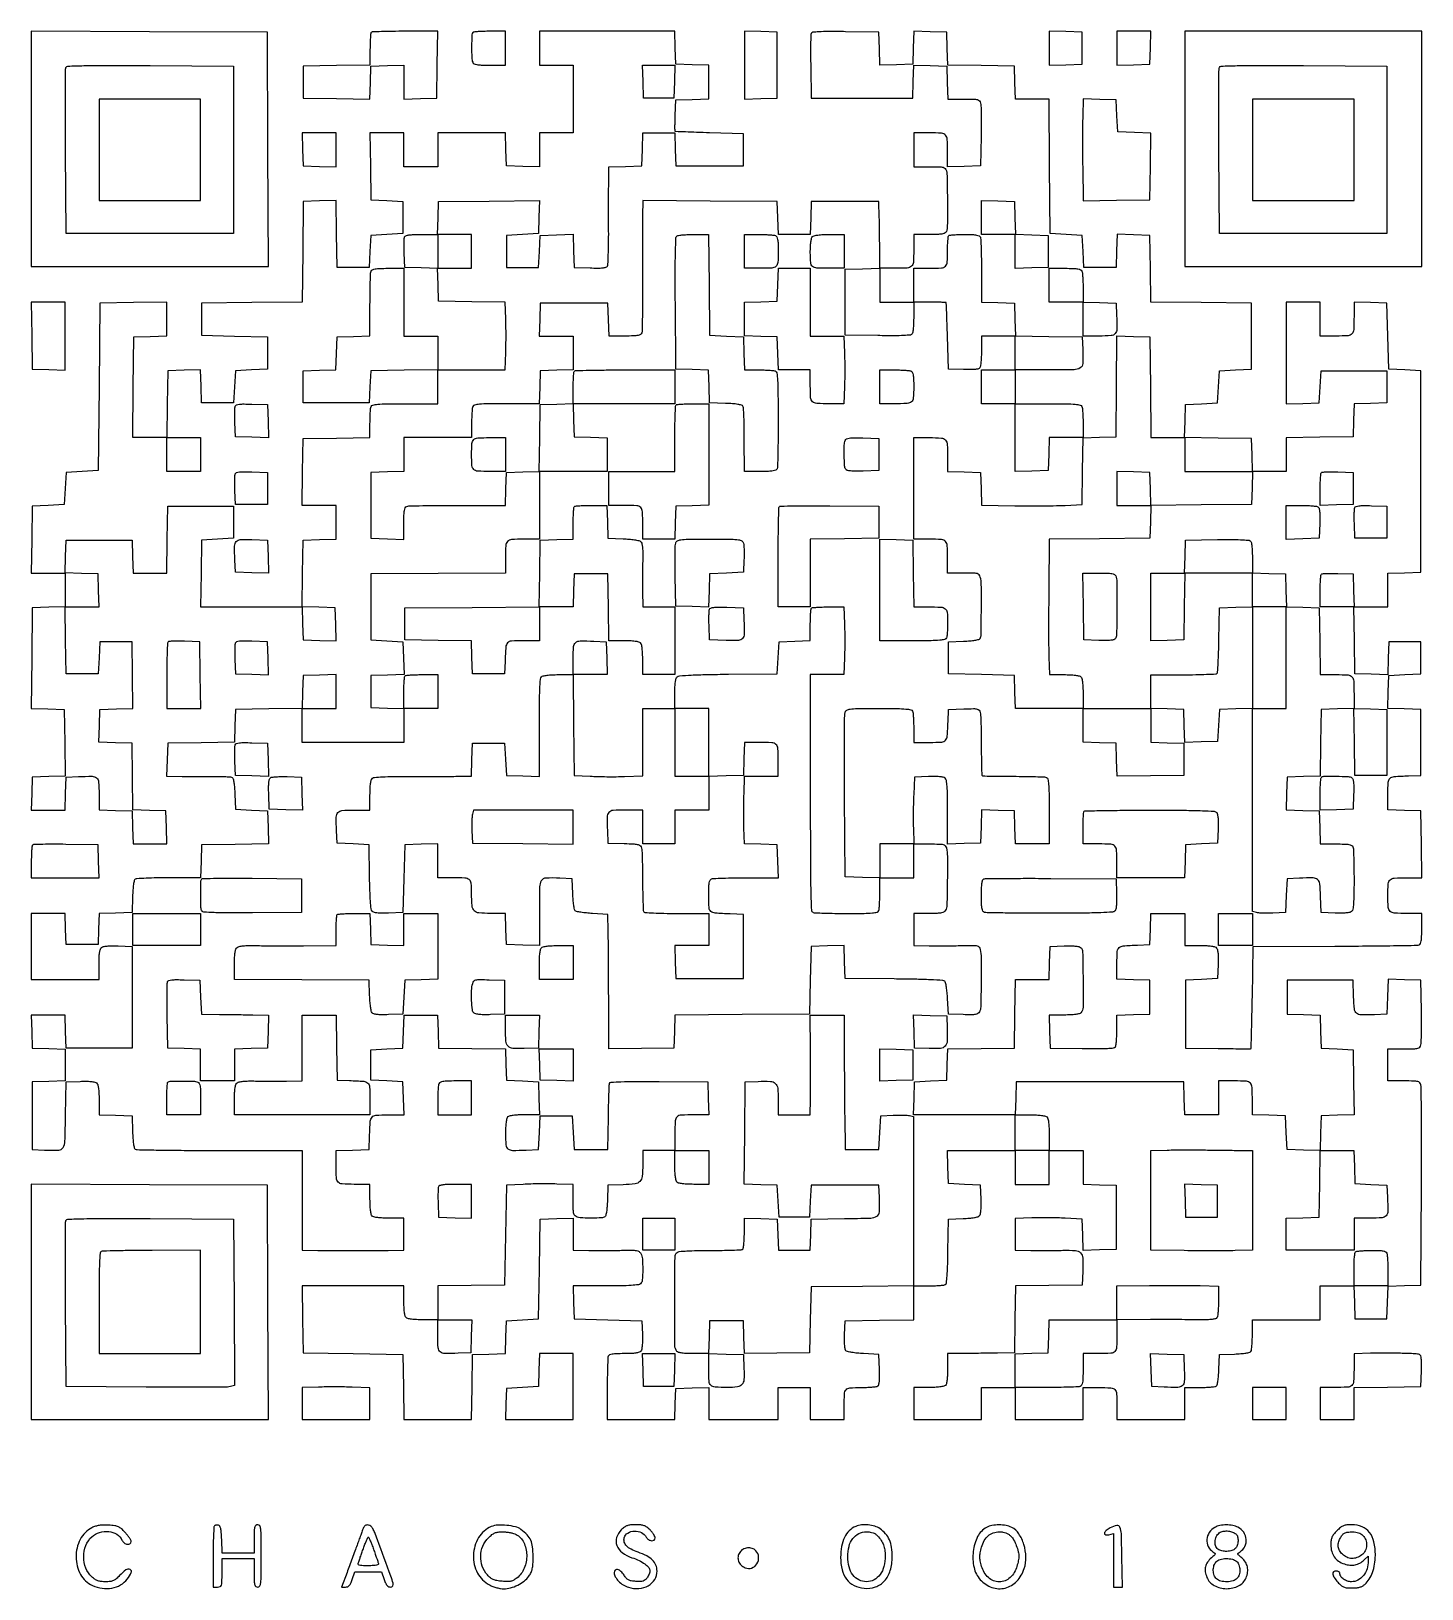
# Model space of a CAD drawing. Extents: x 156 to 936, y 95 to 969.
import ezdxf

# ---------------------------------------------------------------- set-up
doc = ezdxf.new("R2010")
doc.units = 0

msp = doc.modelspace()

# ---------------------------------------------------------------- linework, layer by layer
for points in [[(593.452578, 967.737017, 0.086986), (593.258462, 966.743077, 0.00181), (593.178932, 961.683445, 0.004167), (593.156609, 955.752267, 0.002787), (593.225464, 948.964868), (593.5, 931.5), (622, 931.5), (650.5, 931.5), (650.788016, 940.787023), (651.076031, 950.074046), (660.288016, 949.787023), (669.5, 949.5), (669.787526, 940.25), (670.075052, 931), (679.018474, 931, -0.004756), (684.557649, 930.947314, -0.053446), (686.737505, 930.671603, -0.153964), (687.856882, 930.003453, -0.121969), (688.516463, 928.75, -0.053901), (688.724981, 927.202744, -0.002978), (688.824256, 922.314063, -0.004581), (688.854498, 916.484344, -0.003332), (688.785515, 910), (688.5, 893.5), (679.25, 893.212474), (670, 892.924948), (670, 900.880687, 0.01133), (669.829774, 908.392119, 0.174856), (668.858669, 910.744352, 0.19591), (666.651936, 911.799825, 0.014805), (659.893011, 912), (651, 912), (651, 902.5), (651, 893), (659.891592, 893, -0.004776), (665.399656, 892.947384, -0.053851), (667.563848, 892.671696, -0.155541), (668.671456, 892.003371, -0.122059), (669.318185, 890.75, -0.055466), (669.784227, 886.968539, -0.002363), (669.879668, 873.492164, -0.001915), (669.859494, 859.791249, -0.072725), (669.398311, 856.75, -0.180189), (668.702415, 855.83884, -0.095082), (667.358602, 855.313898, -0.039773), (664.901407, 855.059141, -0.005951), (659.932612, 855), (651, 855), (651, 846.106989, -0.014768), (650.800362, 839.349521, -0.195511), (649.747254, 837.14255, -0.175208), (647.400012, 836.170753, -0.01141), (639.918213, 836), (632, 836), (631.948134, 845.75, 0.001235), (631.913969, 850.136501, 0.000769), (631.853302, 855.279687, 0.000771), (631.777851, 860.351665, 0.001399), (631.698134, 864.5), (631.5, 873.5), (612.5, 873.5), (593.5, 873.5), (593.212474, 864.25), (592.924948, 855), (584, 855), (575.075052, 855), (574.787526, 864.25), (574.5, 873.5), (536.75, 873.762025), (499, 874.02405), (498.909593, 865.262025, 0.002144), (498.879366, 860.249507, 0.000394), (498.870545, 851.001257, 0.000424), (498.877929, 840.182567, 0.000386), (498.903617, 829.018851, -0.001925), (498.895336, 818.359004, -0.00292), (498.798332, 809.09069, -0.001097), (498.65094, 801.124169, -0.071783), (498.426636, 799.768851, -0.175315), (497.718706, 798.846137, -0.096383), (496.378827, 798.315493, -0.040278), (493.933772, 798.059293, -0.005972), (488.970138, 798), (480.075052, 798), (479.787526, 807.25), (479.5, 816.5), (460.5, 816.5), (441.5, 816.5), (441.212474, 807.25), (440.924948, 798), (450.462474, 798), (460, 798), (460, 788.537526), (460, 779.075052), (450.75, 778.787526), (441.5, 778.5), (441.212474, 769.25), (440.924948, 760), (422.569463, 760, 0.002478), (412.261417, 759.948905, 0.01833), (407.353605, 759.720189, 0.036362), (404.606062, 759.288297, 0.248902), (403.606989, 758.418213, 0.06844), (403.368926, 757.400281, 0.007317), (403.178303, 754.9751, 0.008902), (403.044385, 752.066073, 0.00705), (403, 748.918213), (403, 741), (384, 741), (365, 741), (365, 731.537526), (365, 722.075052), (355.75, 721.787526), (346.5, 721.5), (346.5, 703), (346.5, 684.5), (355.75, 684.212474), (365, 683.924948), (365, 692.855485, -0.006687), (365.062877, 697.556376, -0.034414), (365.311272, 700.148072, -0.069706), (365.782488, 701.652499, -0.192751), (366.581787, 702.393011, -0.085334), (367.814543, 702.637968, -0.001143), (375.595127, 702.821697, -0.003223), (384.627715, 702.956086, -0.002108), (395.044262, 703), (421.924948, 703), (422.212474, 712.25), (422.5, 721.5), (431.75, 721.787526), (441, 722.075052), (441, 703.037526), (441, 684), (432.106989, 684, 0.014757), (425.349991, 683.800534, 0.195383), (423.142942, 682.748184, 0.17532), (422.170922, 680.402542, 0.011436), (422, 672.930238), (422, 665.02405), (384.25, 664.762025), (346.5, 664.5), (346.5, 646), (346.5, 627.5), (355.5, 627), (364.5, 626.5), (364.787023, 617.288016), (365.074046, 608.076031), (355.787023, 607.788016), (346.5, 607.5), (346.5, 598.5), (346.5, 589.5), (355.75, 589.212474), (365, 588.924948), (365, 579.462474), (365, 570), (336.5, 570), (308, 570), (308, 579.5), (308, 589), (317.5, 589), (327, 589), (327, 598.537526), (327, 608.075052), (317.75, 607.787526), (308.5, 607.5), (308.212764, 598.271928), (307.925529, 589.043857), (289.212764, 588.771928), (270.5, 588.5), (270.212764, 579.271928), (269.925529, 570.043857), (251.212764, 569.771928), (232.5, 569.5), (232.212474, 560.25), (231.924948, 551), (240.712474, 550.877856, 0.002531), (244.727427, 550.842378, 0.001458), (249.562414, 550.838237, 0.001457), (254.417581, 550.86239, 0.002438), (258.5, 550.914506, -0.008652), (262.035307, 550.915703, -0.011897), (265.210522, 550.786221, -0.008673), (267.834032, 550.570891, -0.1249), (268.706033, 550.254806, -0.185608), (269.233263, 549.496413, -0.020081), (269.665428, 547.367719, -0.020555), (270.005603, 544.52345, -0.010808), (270.206033, 540.968156), (270.5, 532.5), (279.5, 532), (288.5, 531.5), (288.787232, 522.272202), (289.074464, 513.044404), (270.287232, 512.772202), (251.5, 512.5), (251.212474, 503.25), (250.924948, 494), (233.212474, 493.984687, 0.004038), (226.337181, 493.92322, 0.006086), (220.348218, 493.748365, 0.002686), (215.258545, 493.510339, 0.129224), (214.292098, 493.201688, 0.195149), (213.75425, 492.447011, 0.020215), (213.326695, 490.262875, 0.020298), (212.991711, 487.292364, 0.009786), (212.792098, 483.467001), (212.5, 474.5), (203.288393, 474.212982), (194.076786, 473.925964), (193.788393, 465.212982), (193.5, 456.5), (184.5, 456.5), (175.5, 456.5), (175.211067, 465.25), (174.922134, 474), (165.461067, 474), (156, 474), (156, 455.5), (156, 437), (175, 437), (194, 437), (194, 445.377555, -0.009406), (194.0746, 449.342652, -0.027148), (194.326735, 452.078343, -0.03848), (194.748928, 453.939147, -0.145524), (195.405204, 454.921326, -0.126804), (196.431833, 455.405224, -0.023545), (198.514748, 455.701133, -0.021342), (201.264652, 455.842502, -0.01153), (204.655204, 455.793771), (212.5, 455.5), (212.5, 427), (212.5, 398.5), (194, 398.5), (175.5, 398.5), (175.212474, 407.75), (174.924948, 417), (165.424948, 417), (155.924948, 417), (156.212474, 407.75), (156.5, 398.5), (165.75, 398.212474), (175, 397.924948), (175, 389), (175, 380.075052), (165.75, 379.787526), (156.5, 379.5), (156.5, 360.5), (156.5, 341.5), (163.479083, 341.199088, 0.020449), (171.375868, 341.181735, 0.253026), (173.874462, 342.660318, 0.128108), (174.893739, 346.126829, 0.004158), (175.227984, 360.763526), (175.5, 379.5), (183.344796, 379.793771, -0.01153), (186.735348, 379.842502, -0.021342), (189.485252, 379.701133, -0.023545), (191.568167, 379.405224, -0.126804), (192.594796, 378.921326, -0.14531), (193.250556, 377.94081, -0.038548), (193.672919, 376.085306, -0.027224), (193.925268, 373.359698, -0.009472), (194, 369.415081), (194, 361.075052), (203.25, 360.787526), (212.5, 360.5), (212.792098, 351.532999, 0.009802), (212.99172, 347.709784, 0.020255), (213.32689, 344.737042, 0.020143), (213.754615, 342.549132, 0.194196), (214.292098, 341.791394, 0.137884), (215.322394, 341.476993, 0.000719), (226.013929, 341.255617, 0.003115), (238.229463, 341.096368, 0.001961), (252.5, 341.055213, -0.000139), (267.344423, 341.066495, -0.000166), (281.348438, 341.068596, -0.000143), (293.160224, 341.063071, -0.001077), (298.75, 341.046818), (308, 341), (308, 313), (308, 285), (316.75, 284.919577, 0.001644), (323.911553, 284.877301, 0.00086), (332.828068, 284.869319, 0.000726), (343.530204, 284.893686, 0.000434), (356.25, 284.952167), (365, 285), (365, 294), (365, 303), (356.7, 303, -0.011084), (353.171507, 303.07823, -0.020332), (350.306878, 303.322289, -0.021091), (348.139671, 303.689458, -0.144849), (347.2, 304.2, -0.144849), (346.689458, 305.139671, -0.021091), (346.322289, 307.306878, -0.020332), (346.07823, 310.171507, -0.011084), (346, 313.7), (346, 322), (337.106989, 322, -0.014732), (330.350994, 322.199102, -0.19511), (328.143776, 323.249844, -0.175559), (327.171283, 325.592092, -0.011491), (327, 333.044262), (327, 340.924948), (336.25, 341.212474), (345.5, 341.5), (345.75303, 349, -0.00842), (346.176507, 357.367945, -0.161913), (347.149792, 359.746245, -0.20356), (349.28527, 360.803416, -0.014513), (356.056578, 361), (365.075052, 361), (364.787526, 370.25), (364.5, 379.5), (355.5, 380), (346.5, 380.5), (346.5, 389), (346.5, 397.5), (355.5, 398), (364.5, 398.5), (364.787526, 407.75), (365.075052, 417), (374.5, 417), (383.924948, 417), (384.212474, 407.75), (384.5, 398.5), (403.211387, 398.228077), (421.922774, 397.956153), (422.211387, 389.228077), (422.5, 380.5), (431.5, 380), (440.5, 379.5), (440.787526, 370.25), (441.075052, 361), (432.737526, 361, 0.01101), (429.190499, 360.921884, 0.020283), (426.315021, 360.678036, 0.021051), (424.141321, 360.311042, 0.145015), (423.2, 359.8, 0.144765), (422.689713, 358.86117, 0.021112), (422.322455, 356.697258, 0.020356), (422.078287, 353.838136, 0.011122), (422, 350.319052, 0.019851), (422.245842, 344.129415, 0.208391), (423.41302, 341.942745, 0.16774), (425.947407, 341.054179, 0.01198), (433.520917, 341.199088), (440.5, 341.5), (441, 351), (441.5, 360.5), (450.5, 360.5), (459.5, 360.5), (460, 351), (460.5, 341.5), (470, 341.5), (479.5, 341.5), (479.730145, 359.477068, -0.002308), (479.85167, 366.453251, -0.003488), (480.027887, 372.525702, -0.001376), (480.229614, 377.730374, -0.081408), (480.420551, 378.653556, -0.293748), (481.275921, 379.281112, -0.006181), (486.76647, 379.551362, -0.008734), (494.813172, 379.707103, -0.002087), (508.190406, 379.676488), (535.5, 379.5), (535.787526, 370.25), (536.075052, 361), (528.119313, 361, 0.011676), (520.578687, 360.823888, 0.180709), (518.23551, 359.821417, 0.191194), (517.190859, 357.550484, 0.01333), (517, 350.393011), (517, 341), (508, 341), (499, 341), (499, 333.19113, -0.021393), (498.710893, 326.437187, -0.172022), (497.445101, 323.649791, -0.172829), (494.709314, 322.289094, -0.021639), (488, 321.778245), (479.5, 321.5), (479.206033, 313.031844, -0.010674), (479.005667, 309.460658, -0.020911), (478.666992, 306.63313, -0.02067), (478.236162, 304.533237, -0.192561), (477.706033, 303.797157, -0.129551), (475.866154, 303.210824, -0.010011), (470.644524, 303.049855, -0.013912), (465.431055, 303.138633, -0.0543), (462.25, 303.630286, -0.119278), (460.998475, 304.312812, -0.151027), (460.330915, 305.440995, -0.053747), (460.053651, 307.610286, -0.004933), (460, 313.048011), (460, 321.86276), (450.75, 322.18138, 0.007), (446.521873, 322.267784, 0.004027), (441.426563, 322.25953, 0.004022), (436.307538, 322.168824, 0.006705), (432, 322), (422.5, 321.5), (422, 293.5), (421.5, 265.5), (402.75, 265.227935), (384, 264.955869), (384, 255.477935), (384, 246), (375.7, 246, -0.011084), (372.171507, 246.07823, -0.020332), (369.306878, 246.322289, -0.021091), (367.139671, 246.689458, -0.144849), (366.2, 247.2, -0.144849), (365.689458, 248.139671, -0.021091), (365.322289, 250.306878, -0.020332), (365.07823, 253.171507, -0.011084), (365, 256.7), (365, 265), (336.477935, 265), (307.955869, 265), (308.227935, 246.25), (308.5, 227.5), (336.5, 227), (364.5, 226.5), (364.772559, 208.25), (365.045117, 190), (384, 190), (402.954883, 190), (403.227441, 208.25), (403.5, 226.5), (412.712964, 226.787036), (421.925929, 227.074071), (422.212964, 236.287036), (422.5, 245.5), (431.5, 246), (440.5, 246.5), (441, 274.5), (441.5, 302.5), (450.75, 302.787526), (460, 303.075052), (460, 294.037526), (460, 285), (468.75, 284.881396, 0.003027), (472.795634, 284.851055, 0.001644), (477.768566, 284.860216, 0.001637), (482.828258, 284.902736, 0.002591), (487.164267, 284.975847, -0.004947), (492.91022, 285.045651, -0.042418), (495.470048, 284.8339, -0.105963), (496.919805, 284.25744, -0.123067), (497.914267, 283.160193, -0.105733), (498.791865, 280.116446, -0.019195), (498.978899, 274.208462, -0.015801), (498.751825, 268.288247, -0.180798), (497.8, 266.2, -0.171775), (496.578973, 265.617435, -0.0109), (492.562402, 265.28272, -0.01162), (486.814006, 265.06357, -0.003717), (478.262474, 265), (459.924948, 265), (460.212474, 255.75), (460.5, 246.5), (479.5, 246), (498.5, 245.5), (498.793771, 237.655204, -0.01153), (498.842502, 234.264652, -0.021342), (498.701133, 231.514748, -0.023545), (498.405224, 229.431833, -0.126804), (497.921326, 228.405204, -0.144912), (496.943902, 227.750408, -0.038672), (495.098201, 227.327728, -0.027367), (492.391264, 227.07498, -0.009595), (488.484544, 227, 0.008015), (484.350658, 226.933729, 0.032921), (481.858209, 226.688995, 0.05832), (480.345113, 226.253567, 0.204709), (479.654295, 225.541492, 0.081871), (479.42975, 224.450759, 0.002169), (479.255042, 219.505482, 0.004493), (479.126857, 213.677196, 0.003053), (479.081071, 207.041492), (479.067529, 190), (497.994832, 190), (516.922134, 190), (517.211067, 198.75), (517.5, 207.5), (526.75, 207.787526), (536, 208.075052), (536, 199.037526), (536, 190), (555.5, 190), (575, 190), (575, 199), (575, 208), (584, 208), (593, 208), (593, 199), (593, 190), (602.5, 190), (612, 190), (612, 197.418213, -0.012045), (612.169488, 204.452803, -0.170409), (613.103321, 206.752319, -0.196932), (615.216333, 207.795471, -0.016954), (621.356989, 208.015313, 0.009288), (624.570103, 208.081049, 0.012325), (627.487838, 208.267102, 0.009701), (629.896861, 208.527636, 0.10999), (630.793098, 208.850966, 0.187221), (631.389362, 209.659703, 0.039341), (631.721251, 211.4185, 0.027159), (631.864234, 214.085459, 0.008519), (631.793098, 218.085653), (631.5, 226.5), (622.795583, 227, -0.010967), (619.381989, 227.271312, -0.015042), (616.327771, 227.674739, -0.01172), (613.836594, 228.140547, -0.145803), (613.000726, 228.594857, -0.155444), (612.558498, 229.454858, -0.019595), (612.289631, 231.55462, -0.019943), (612.157432, 234.29015, -0.011423), (612.205143, 237.594857), (612.5, 245.5), (631.75, 245.771593), (651, 246.043186), (651, 255.521593), (651, 265), (659.25, 265.015313, 0.008715), (662.499311, 265.077986, 0.011727), (665.436726, 265.254937, 0.008914), (667.863889, 265.502015, 0.11214), (668.726088, 265.809551, 0.223435), (669.339909, 266.777433, 0.01141), (669.731244, 270.573985, 0.01247), (670.034694, 276.090119, 0.003691), (670.226088, 284.544238), (670.5, 302.5), (678.659911, 302.788987, 0.010945), (682.292245, 302.997312, 0.024272), (685.042461, 303.350478, 0.02931), (687.017384, 303.823014, 0.147204), (687.953682, 304.44419, 0.129776), (688.41635, 305.440851, 0.021391), (688.701653, 307.561567, 0.02038), (688.840398, 310.323142, 0.011719), (688.793771, 313.655204), (688.5, 321.5), (679.5, 322), (670.5, 322.5), (670.212474, 331.75), (669.924948, 341), (688.962474, 341), (708, 341), (708, 331.5), (708, 322), (717.5, 322), (727, 322), (727, 331.5), (727, 341), (736.5, 341), (746, 341), (746, 331.537526), (746, 322.075052), (755.25, 321.787526), (764.5, 321.5), (764.5, 303.5), (764.5, 285.5), (755.289473, 285.212997), (746.078945, 284.925993), (745.789473, 293.712997), (745.5, 302.5), (736, 303, 0.006938), (731.692458, 303.166817, 0.004162), (726.573437, 303.251332, 0.004166), (721.478137, 303.250578, 0.007241), (717.25, 303.15347), (708, 302.806941), (708, 293.90347), (708, 285), (716.75, 284.877856, 0.003081), (720.761632, 284.846577, 0.001745), (725.621493, 284.855586, 0.001741), (730.520626, 284.898823, 0.002865), (734.663595, 284.973564, -0.021345), (741.781619, 284.838912, -0.189825), (744.56881, 283.537683, -0.181798), (745.785214, 280.653825, -0.019299), (745.79184, 273.237562), (745.5, 265.5), (726.771984, 265.228016), (708.043969, 264.956031), (707.771984, 246.228016), (707.5, 227.5), (698, 227.329024, -0.000729), (693.692568, 227.257785, -0.000437), (688.573437, 227.185059, -0.000437), (683.478045, 227.121575, -0.00076), (679.25, 227.079024), (670, 227), (670, 218.7, -0.011084), (669.92177, 215.171507, -0.020332), (669.677711, 212.306878, -0.021091), (669.310542, 210.139671, -0.144849), (668.8, 209.2, -0.144849), (667.860329, 208.689458, -0.021091), (665.693122, 208.322289, -0.020332), (662.828493, 208.07823, -0.011084), (659.3, 208), (651, 208), (651, 199), (651, 190), (670, 190), (689, 190), (689, 199), (689, 208), (698.5, 208), (708, 208), (708, 199), (708, 190), (727, 190), (746, 190), (746, 199), (746, 208), (754.893011, 208, -0.014293), (761.629342, 207.807402, -0.190034), (763.840438, 206.785965, -0.179949), (764.821795, 204.50542, -0.01257), (765, 197.418213), (765, 190), (784, 190), (803, 190), (803, 199), (803, 208), (811.25, 208.015313, 0.008579), (814.497876, 208.077072, 0.011582), (817.430835, 208.251296, 0.008725), (819.854929, 208.494381, 0.112667), (820.706033, 208.797157, 0.192561), (821.236162, 209.533237, 0.02067), (821.666992, 211.63313, 0.020911), (822.005667, 214.460658, 0.010674), (822.206033, 218.031844), (822.5, 226.5), (830.968156, 226.793967, 0.010674), (834.539342, 226.994333, 0.020911), (837.36687, 227.333008, 0.02067), (839.466763, 227.763838, 0.192561), (840.202843, 228.293967, 0.112667), (840.505619, 229.145071, 0.008725), (840.748704, 231.569165, 0.011582), (840.922928, 234.502124, 0.008579), (840.984687, 237.75), (841, 246), (860, 246), (879, 246), (879, 255.5), (879, 265), (888.462474, 265), (897.924948, 265), (898.212474, 255.75), (898.5, 246.5), (907.5, 246.5), (916.5, 246.5), (916.787036, 255.712964), (917.074071, 264.925929), (926.287036, 265.212964), (935.5, 265.5), (935.776118, 320.5, 0.000946), (935.842591, 341.744487, 0.001484), (935.810983, 360.004687, 0.000367), (935.724204, 375.978155, 0.057952), (935.507066, 377.75, 0.122612), (934.851516, 379.003912, 0.154493), (933.732866, 379.672192, 0.053324), (931.54856, 379.947535, 0.004712), (925.980948, 380), (917, 380), (917, 389), (917, 398), (925.980948, 398, 0.004723), (931.546285, 398.052569, 0.05326), (933.733241, 398.32806, 0.153853), (934.855448, 398.996239, 0.122337), (935.516124, 400.25, 0.054093), (935.724896, 401.805286, 0.002845), (935.823778, 406.832812, 0.00446), (935.854068, 412.824029, 0.003227), (935.785177, 419.5), (935.5, 436.5), (926.286659, 436.787041), (917.073318, 437.074081), (916.786659, 427.287041), (916.5, 417.5), (909.520917, 417.199088, -0.012739), (901.942653, 417.065605, -0.177046), (899.421808, 418.009645, -0.194277), (898.223546, 420.321238, -0.015844), (897.787398, 427.259666), (897.5, 436.5), (879, 436.5), (860.5, 436.5), (860.5, 427), (860.5, 417.5), (869.712964, 417.212964), (878.925929, 416.925929), (879.212964, 407.712964), (879.5, 398.5), (888.5, 398), (897.5, 397.5), (897.748183, 379.287502), (897.996366, 361.075004), (888.748183, 360.787502), (879.5, 360.5), (879.213341, 350.712959), (878.926682, 340.925919), (869.713341, 341.212959), (860.5, 341.5), (860, 351), (859.5, 360.5), (850.25, 360.787526), (841, 361.075052), (841, 368.955738, 0.011491), (840.828717, 376.407908, 0.175559), (839.856224, 378.750156, 0.19511), (837.649006, 379.800898, 0.014732), (830.893011, 380), (822, 380), (822, 370.5), (822, 361), (812.537526, 361), (803.075052, 361), (802.787526, 370.25), (802.5, 379.5), (755.5, 379.5), (708.5, 379.5), (708.212474, 370.25), (707.924948, 361), (679.424948, 361), (650.924948, 361), (651.212474, 370.25), (651.5, 379.5), (660.5, 380), (669.5, 380.5), (669.788613, 389.228077), (670.077226, 397.956153), (688.788613, 398.228077), (707.5, 398.5), (707.771593, 417.75), (708.043186, 437), (717.484067, 437), (726.924948, 437), (727.212474, 446.25), (727.5, 455.5), (735.344796, 455.793771, -0.011694), (738.684738, 455.84068, -0.020508), (741.444759, 455.70159, -0.021674), (743.560256, 455.41489, -0.129385), (744.560957, 454.94941, -0.217363), (745.760324, 452.466558, -0.003648), (745.988887, 436.855043, -0.004249), (745.971064, 421.409452, -0.172448), (744.830119, 418.295306, -0.157031), (743.910757, 417.710484, -0.029855), (741.939403, 417.320419, -0.024048), (739.145361, 417.075128, -0.00987), (735.340029, 417), (726.924948, 417), (727.212474, 407.75), (727.5, 398.5), (745.426279, 398.226208, 0.003244), (754.364497, 398.147687, 0.013907), (759.689515, 398.283582, 0.016205), (763.133477, 398.579568, 0.225497), (764.160966, 399.226208, 0.110756), (764.479785, 400.113661, 0.009416), (764.736403, 402.538238, 0.012109), (764.919837, 405.474126, 0.00908), (764.984687, 408.712474), (765, 416.924948), (774.25, 417.212474), (783.5, 417.5), (783.5, 427), (783.5, 436.5), (774.25, 436.787526), (765, 437.075052), (765, 446.018474, -0.014194), (765.190094, 452.713321, -0.199365), (766.215838, 454.834916, -0.165063), (768.527107, 455.811311, -0.009054), (776.5, 456.245668), (783.5, 456.5), (783.788933, 465.25), (784.077866, 474), (793.538933, 474), (803, 474), (803, 465), (803, 456), (811.377555, 456, -0.009406), (815.342652, 455.9254, -0.027148), (818.078343, 455.673265, -0.03848), (819.939147, 455.251072, -0.145524), (820.921326, 454.594796, -0.126804), (821.405224, 453.568167, -0.023545), (821.701133, 451.485252, -0.021342), (821.842502, 448.735348, -0.01153), (821.793771, 445.344796), (821.5, 437.5), (812.5, 437), (803.5, 436.5), (803.5, 417.5), (803.5, 398.5), (821.75, 398.227441, 0.001414), (828.762379, 398.142554, 0.002319), (834.700991, 398.115011, 0.000271), (839.987863, 398.117876, 0.231864), (840.210819, 398.227441, 0.159319), (840.299984, 398.477615, 0.000083), (840.518094, 406.791811, 0.00111), (840.738921, 416.053059, 0.000676), (840.960819, 427), (841.5, 455.5), (887.292351, 455.659263, 0.001132), (904.951465, 455.760664, 0.0018), (920.061383, 455.936052, 0.000366), (933.356957, 456.148009, 0.087657), (934.542351, 456.377878, 0.20724), (935.256963, 457.077924, 0.057064), (935.690895, 458.627759, 0.0321), (935.934437, 461.18872, 0.007659), (936, 465.468615), (936, 474), (928.081787, 474, -0.011337), (920.606774, 474.169516, -0.173918), (918.257297, 475.134562, -0.196524), (917.201771, 477.3277, -0.015117), (917, 484, -0.015139), (917.202091, 490.673146, -0.196758), (918.259008, 492.866152, -0.173711), (920.611431, 493.830791, -0.011291), (928.103853, 494), (936.044131, 494), (935.772065, 512.75), (935.5, 531.5), (926.25, 531.787526), (917, 532.075052), (917, 541.018474, -0.014194), (917.190094, 547.713321, -0.199365), (918.215838, 549.834916, -0.165063), (920.527107, 550.811311, -0.009054), (928.5, 551.245668), (935.5, 551.5), (935.5, 570), (935.5, 588.5), (926.212977, 588.788016), (916.925954, 589.076031), (917.212977, 598.288016), (917.5, 607.5), (926.5, 608), (935.5, 608.5), (935.5, 617.5), (935.5, 626.5), (926.5, 626.5), (917.5, 626.5), (917.211984, 617.212977), (916.923969, 607.925954), (907.711984, 608.212977), (898.5, 608.5), (898.227935, 627.25), (897.955869, 646), (907.477935, 646), (917, 646), (917, 655.462474), (917, 664.924948), (926.25, 665.212474), (935.5, 665.5), (935.5, 722), (935.5, 778.5), (926.5, 779), (917.5, 779.5), (917, 798), (916.5, 816.5), (907.25, 816.787526), (898, 817.075052), (898, 809.119313, -0.01133), (897.829774, 801.607881, -0.174856), (896.858669, 799.255648, -0.19591), (894.651936, 798.200175, -0.014805), (887.893011, 798), (879, 798), (879, 807.5), (879, 817), (869.5, 817), (860, 817), (860, 788.462474), (860, 759.924948), (869.25, 760.212474), (878.5, 760.5), (879, 769.5), (879.5, 778.5), (898, 778.5), (916.5, 778.5), (916.5, 769.5), (916.5, 760.5), (907.287036, 760.212964), (898.074071, 759.925929), (897.787036, 750.712964), (897.5, 741.5), (878.75, 741.227935), (860, 740.955869), (860, 731.477935), (860, 722), (850.537526, 722), (841.075052, 722), (840.787526, 731.25), (840.5, 740.5), (821.712768, 740.772202), (802.925536, 741.044404), (803.212768, 750.272202), (803.5, 759.5), (812.5, 760), (821.5, 760.5), (822, 769.5), (822.5, 778.5), (831.5, 779), (840.5, 779.5), (840.5, 798), (840.5, 816.5), (812.272008, 816.765536), (784.044016, 817.031072), (783.772008, 835.765536), (783.5, 854.5), (774.288016, 854.787023), (765.076031, 855.074046), (764.788016, 845.787023), (764.5, 836.5), (755.5, 836.5), (746.5, 836.5), (746, 845.5), (745.5, 854.5), (736.5, 855), (727.5, 855.5), (727.237975, 893.25), (726.97595, 931), (717.525501, 931), (708.075052, 931), (707.787526, 940.25), (707.5, 949.5), (688.787236, 949.771928), (670.074471, 950.043857), (669.787236, 959.271928), (669.5, 968.5), (660.288016, 968.787023), (651.076031, 969.074046), (650.788016, 959.787023), (650.5, 950.5), (641.288016, 950.212977), (632.076031, 949.925954), (631.788016, 959.212977), (631.5, 968.5), (612.727115, 968.772149, 0.002868), (603.122145, 968.856286, 0.01417), (597.71348, 968.719336, 0.017376), (594.324438, 968.418954, 0.277091)], [(441, 959.5), (441, 950), (450.5, 950), (460, 950), (460, 931), (460, 912), (450.5, 912), (441, 912), (441, 902.462474), (441, 892.924948), (431.75, 893.212474), (422.5, 893.5), (422.212474, 902.75), (421.924948, 912), (402.962474, 912), (384, 912), (384, 902.5), (384, 893), (374.5, 893), (365, 893), (365, 902.5), (365, 912), (355.477935, 912), (345.955869, 912), (346.227935, 893.25), (346.5, 874.5), (355.5, 874), (364.5, 873.5), (364.5, 864.5), (364.5, 855.5), (355.5, 855), (346.5, 854.5), (346, 845.5), (345.5, 836.5), (336.5, 836.5), (327.5, 836.5), (327.227798, 855.287232), (326.955596, 874.074464), (317.727798, 873.787232), (308.5, 873.5), (308.234453, 845.265547), (307.968906, 817.031094), (279.734453, 816.765547), (251.5, 816.5), (251.5, 807.5), (251.5, 798.5), (270, 798), (288.5, 797.5), (288.5, 788.5), (288.5, 779.5), (279.5, 779), (270.5, 778.5), (270, 769.5), (269.5, 760.5), (260.5, 760.5), (251.5, 760.5), (251.211984, 769.787023), (250.923969, 779.074046), (241.711984, 778.787023), (232.5, 778.5), (232.227935, 759.75), (231.955869, 741), (222.462361, 741), (212.968853, 741), (213.234427, 769.25), (213.5, 797.5), (222.75, 797.787526), (232, 798.075052), (232, 807.559591), (232, 817.044131), (213.25, 816.772065), (194.5, 816.5), (194, 769.5), (193.5, 722.5), (184.5, 722), (175.5, 721.5), (175, 712.5), (174.5, 703.5), (165.5, 703), (156.5, 702.5), (156.227935, 683.75), (155.955869, 665), (165.477935, 665), (175, 665), (175, 655.537526), (175, 646.075052), (165.75, 645.787526), (156.5, 645.5), (156.234491, 617.287731), (155.968982, 589.075462), (165.234491, 588.787731), (174.5, 588.5), (174.771926, 569.787816), (175.043852, 551.075632), (165.771926, 550.787816), (156.5, 550.5), (156.212474, 541.25), (155.924948, 532), (165.424948, 532), (174.924948, 532), (175.212474, 541.25), (175.5, 550.5), (182.479083, 550.800912, -0.012303), (190.116254, 550.942101, -0.176255), (192.625306, 550.011851, -0.202443), (193.771894, 547.739673, -0.016964), (194, 541.018474), (194, 532.075052), (203.25, 531.787526), (212.5, 531.5), (212.787526, 522.25), (213.075052, 513), (222.575052, 513), (232.075052, 513), (231.787526, 522.25), (231.5, 531.5), (222.271928, 531.787236), (213.043857, 532.074471), (212.771928, 550.787236), (212.5, 569.5), (203.212977, 569.788016), (193.925954, 570.076031), (194.212977, 579.288016), (194.5, 588.5), (203.771926, 588.787816), (213.043852, 589.075632), (212.771926, 607.787816), (212.5, 626.5), (203.5, 626.5), (194.5, 626.5), (194, 617.5), (193.5, 608.5), (184.5, 608.5), (175.5, 608.5), (175.227935, 627.25), (174.955869, 646), (184.515461, 646), (194.075052, 646), (193.787526, 655.25), (193.5, 664.5), (184.212977, 664.788016), (174.925954, 665.076031), (175.212977, 674.288016), (175.5, 683.5), (194, 683.5), (212.5, 683.5), (212.787526, 674.25), (213.075052, 665), (222.515461, 665), (231.955869, 665), (232.227935, 683.75), (232.5, 702.5), (251, 702.5), (269.5, 702.5), (269.5, 693.5), (269.5, 684.5), (260.5, 684), (251.5, 683.5), (251.227935, 664.75), (250.955869, 646), (279.440409, 646), (307.924948, 646), (308.212474, 636.75), (308.5, 627.5), (317.788029, 627.211971), (327.076058, 626.923942), (326.788029, 636.211971), (326.5, 645.5), (317.228074, 645.787816), (307.956148, 646.075632), (308.228074, 664.787816), (308.5, 683.5), (317.75, 683.787526), (327, 684.075052), (327, 693.537526), (327, 703), (317.477935, 703), (307.955869, 703), (308.227935, 721.75), (308.5, 740.5), (327.25, 740.772065), (346, 741.044131), (346, 748.940278, -0.007069), (346.044387, 752.079686, -0.00892), (346.178303, 754.981582, -0.007341), (346.368942, 757.400909, -0.068379), (346.606989, 758.418213, -0.24904), (347.606822, 759.288503, -0.036273), (350.359559, 759.72025, -0.018295), (355.276552, 759.948927, -0.002472), (365.606989, 760), (384, 760), (384, 769.5), (384, 779), (402.906293, 779), (421.812585, 779), (422.156293, 788.75, 0.005275), (422.265005, 793.152448, 0.003228), (422.304916, 798.346719, 0.003235), (422.277944, 803.491427, 0.005748), (422.179592, 807.728194), (421.859184, 816.956387), (403.179592, 817.228194), (384.5, 817.5), (384.212474, 826.75), (383.924948, 836), (393.462474, 836), (403, 836), (403, 845.5), (403, 855), (393.462474, 855), (383.924948, 855), (384.212474, 864.25), (384.5, 873.5), (412.787733, 873.765637), (441.075465, 874.031275), (440.787733, 864.765637), (440.5, 855.5), (431.5, 855), (422.5, 854.5), (422.5, 845.5), (422.5, 836.5), (431.5, 836.5), (440.5, 836.5), (441, 845.5), (441.5, 854.5), (450.711984, 854.787023), (459.923969, 855.074046), (460.211984, 845.787023), (460.5, 836.5), (469.41543, 836.208654, 0.007863), (473.675844, 836.136467, 0.02592), (476.481261, 836.278572, 0.037448), (478.320916, 836.608202, 0.191571), (479.143218, 837.208654, 0.128973), (479.46723, 838.237848, 0.002782), (479.695499, 843.555042, 0.0062), (479.851702, 849.816929, 0.004122), (479.882566, 857, -0.000616), (479.861606, 864.721817, -0.000575), (479.858974, 872.624914, -0.000572), (479.872737, 879.646212, -0.001956), (479.904778, 884.212474), (480, 892.924948), (489.25, 893.212474), (498.5, 893.5), (498.787526, 902.75), (499.075052, 912), (508, 912), (516.924948, 912), (517.212474, 902.75), (517.5, 893.5), (536.5, 893.5), (555.5, 893.5), (555.5, 902.5), (555.5, 911.5), (536.5, 912.055984, -0.000914), (529.194705, 912.283114, -0.001489), (522.996376, 912.50564, -0.000168), (517.466905, 912.722496, -0.138832), (517.211067, 912.805984, -0.248577), (517.098004, 913.016846, -0.001226), (517.091882, 915.51332, -0.005096), (517.121118, 918.38152, -0.003156), (517.211067, 921.75), (517.5, 930.5), (526.75, 930.787526), (536, 931.075052), (536, 940.5), (536, 949.924948), (526.75, 950.212474), (517.5, 950.5), (517.212474, 959.75), (516.924948, 969), (478.962474, 969), (441, 969)], [(346.666667, 968.333333, 0.174642), (346.400825, 967.768066, 0.005895), (346.195833, 965.27419, 0.0105), (346.048335, 962.28013, 0.007056), (346, 958.855399), (346, 950.044131), (327.25, 949.772065), (308.5, 949.5), (308.5, 940.5), (308.5, 931.5), (327.212184, 931.228074), (345.924368, 930.956148), (346.212184, 940.228074), (346.5, 949.5), (355.75, 949.787526), (365, 950.075052), (365, 940.5), (365, 930.924948), (374.25, 931.212474), (383.5, 931.5), (383.772065, 950.25), (384.044131, 969), (365.688732, 969, 0.003396), (358.604618, 968.951879, 0.005362), (352.529398, 968.804167, 0.001617), (347.281908, 968.603263, 0.188148)], [(403.666667, 968.333333, 0.192867), (403.103892, 967.018197, 0.004931), (403.015701, 960.449139, 0.008182), (403.096621, 954.128446, 0.084511), (403.606989, 951.581787, 0.192406), (404.346128, 950.782907, 0.06988), (405.845898, 950.311531, 0.034532), (408.428287, 950.062976, 0.00673), (413.106989, 950), (422, 950), (422, 959.5), (422, 969), (413.166667, 969, 0.007039), (409.733476, 968.951666, 0.010477), (406.732292, 968.804167, 0.005871), (404.23216, 968.599192, 0.174709)], [(269.5, 902.5), (269.5, 855.5), (222.5, 855.5), (175.5, 855.5), (175.239372, 901.5, -0.000997), (175.174287, 919.225103, -0.001596), (175.197198, 934.357597, -0.000282), (175.267665, 947.72814, -0.090314), (175.461789, 948.759906, -0.301449), (176.45055, 949.464468, -0.003096), (185.402033, 949.70934, -0.005599), (198.68089, 949.841585, -0.001079), (222.722417, 949.759906), (269.5, 949.5)], [(916.5, 902.5), (916.5, 855.5), (869.5, 855.5), (822.5, 855.5), (822.239372, 901.5, -0.000997), (822.174287, 919.225103, -0.001596), (822.197198, 934.357597, -0.000282), (822.267665, 947.72814, -0.090314), (822.461789, 948.759906, -0.301449), (823.45055, 949.464468, -0.003096), (832.402033, 949.70934, -0.005599), (845.68089, 949.841585, -0.001079), (869.722417, 949.759906), (916.5, 949.5)], [(745.819479, 921.286606, 0.006094), (745.716854, 916.267709, 0.001988), (745.685154, 908.860587, 0.001981), (745.715264, 900.632767, 0.002234), (745.810831, 892.728158), (746.121662, 873.956317), (764.810831, 874.228158), (783.5, 874.5), (783.771926, 893.212184), (784.043852, 911.924368), (774.771926, 912.212184), (765.5, 912.5), (765, 921.5), (764.5, 930.5), (755.319479, 930.786606), (746.138958, 931.073213)], [(384, 845.462474), (384, 835.924948), (374.75, 836.212474), (365.5, 836.5), (365.205027, 844.411609, -0.006569), (365.129541, 847.539392, -0.008656), (365.147568, 850.392336, -0.006579), (365.235027, 852.7687, -0.079281), (365.423642, 853.661609, -0.228749), (366.106941, 854.304101, -0.041413), (367.854544, 854.698735, -0.027242), (370.620517, 854.933967, -0.007593), (374.968615, 855), (384, 855)], [(536.234427, 826.75), (536.5, 798.5), (546, 798), (555.5, 797.5), (555.787526, 788.25), (556.075052, 779), (563.955738, 779, -0.006794), (567.084446, 778.957485, -0.008662), (569.966716, 778.829144, -0.006997), (572.368585, 778.646696, -0.06926), (573.352145, 778.418364, -0.274368), (574.214451, 777.327327, -0.018697), (574.608107, 773.234433, -0.012362), (574.845516, 766.20747, -0.00168), (574.929265, 751.487988, -0.002147), (574.909217, 741.276238, -0.003279), (574.795697, 732.418114, -0.001176), (574.62999, 724.791537, -0.085793), (574.388344, 723.569625, -0.194161), (573.65149, 722.778599, -0.068473), (572.143029, 722.311058, -0.034197), (569.55367, 722.063133, -0.006773), (564.893011, 722), (556, 722), (555.984687, 739.75, 0.004029), (555.923221, 746.639681, 0.006075), (555.748365, 752.640759, 0.002676), (555.510353, 757.741212, 0.129255), (555.201688, 758.707902, 0.195149), (554.447011, 759.24575, 0.020215), (552.262875, 759.673305, 0.020298), (549.292364, 760.008289, 0.009786), (545.467001, 760.207902), (536.5, 760.5), (536.212964, 769.712964), (535.925929, 778.925929), (526.712964, 779.212964), (517.5, 779.5), (517.282112, 816.460829, -0.001488), (517.228419, 834.855781, -0.006609), (517.371943, 845.665986, -0.004151), (517.629552, 853.066096, -0.245153), (518.282112, 854.195516, -0.112298), (519.139437, 854.501093, -0.008859), (521.561108, 854.746552, -0.011685), (524.491671, 854.922386, -0.008675), (527.734427, 854.984687), (535.968853, 855)], [(573.418213, 854.393011, -0.18666), (574.209997, 853.676577, -0.072682), (574.683962, 852.251766, -0.036534), (574.93529, 849.820122, -0.007489), (575, 845.5, -0.016928), (574.787494, 839.225197, -0.201251), (573.720139, 837.097177, -0.16771), (571.358591, 836.163873, -0.011011), (563.918213, 836), (556, 836), (556, 845.5), (556, 855), (563.918213, 855, -0.00705), (567.066073, 854.955615, -0.008902), (569.9751, 854.821697, -0.007317), (572.400281, 854.631074, -0.06844)], [(612, 845.5), (612, 836), (604.081787, 836, -0.01065), (596.689481, 836.157481, -0.159949), (594.309746, 837.052708, -0.206765), (593.227098, 839.102218, -0.019554), (593, 844.906989, -0.012415), (593.08019, 848.136184, -0.021121), (593.327993, 850.825282, -0.021703), (593.698102, 852.888147, -0.142062), (594.2, 853.8, -0.144849), (595.139671, 854.310542, -0.021091), (597.306878, 854.677711, -0.020332), (600.171507, 854.92177, -0.011084), (603.7, 855), (612, 855)], [(688.393011, 853.418213, -0.081377), (688.63576, 852.244887, -0.002404), (688.821697, 847.195498, -0.004749), (688.95595, 841.230164, -0.003251), (689, 834.455738), (689, 817.075052), (698.25, 816.787526), (707.5, 816.5), (707.787236, 807.271928), (708.074471, 798.043857), (726.787236, 797.771928), (745.5, 797.5), (745.800912, 790.520917, -0.019865), (745.827655, 782.572324, -0.25447), (744.362043, 780.097794, -0.13093), (740.936116, 779.122541, -0.004239), (726.480948, 779), (708, 779), (708, 769.5), (708, 760), (726.393011, 760, -0.002472), (736.723448, 759.948927, -0.018295), (741.640441, 759.72025, -0.036273), (744.393178, 759.288503, -0.24904), (745.393011, 758.418213, -0.068543), (745.631102, 757.399219, -0.007277), (745.821697, 754.964077, -0.008872), (745.955617, 752.042924, -0.007017), (746, 748.880687), (746, 740.924948), (755.25, 741.212474), (764.5, 741.5), (764.765637, 769.787319), (765.031273, 798.074638), (774.265637, 797.787319), (783.5, 797.5), (783.765573, 769.25), (784.031147, 741), (793.515573, 741), (803, 741), (803, 731.5), (803, 722), (822.037526, 722), (841.075052, 722), (840.787526, 712.75), (840.5, 703.5), (812.287321, 703.23449), (784.074641, 702.96898), (783.787321, 693.73449), (783.5, 684.5), (755.279926, 684.234478), (727.059852, 683.968955), (726.779926, 655.734478, 0.001323), (726.696155, 644.20991, 0.001411), (726.675823, 632.929815, 0.001339), (726.711682, 623.227607, 0.006574), (726.81862, 617.75), (727.13724, 608), (735.36862, 608, -0.011221), (738.863229, 607.921561, -0.020421), (741.708021, 607.677108, -0.021165), (743.863367, 607.309618, -0.144544), (744.8, 606.8, -0.144849), (745.310542, 605.860329, -0.021091), (745.677711, 603.693122, -0.020332), (745.92177, 600.828493, -0.011084), (746, 597.3), (746, 589), (765, 589), (784, 589), (784, 598.476387), (784, 607.952773), (802.172298, 607.948685, 0.004135), (809.195681, 608.005185, 0.00645), (815.242575, 608.181889, 0.002322), (820.419197, 608.424108, 0.185587), (821.148312, 608.748312, 0.18165), (821.478701, 609.476349, 0.002326), (821.796419, 614.595794, 0.006408), (822.062923, 620.578699, 0.004114), (822.226014, 627.526014), (822.5, 645.5), (831.75, 645.787526), (841, 646.075052), (841, 655.537526), (841, 665), (822.022065, 665), (803.044131, 665), (802.772065, 646.25), (802.5, 627.5), (793.25, 627.212474), (784, 626.924948), (784, 645.962474), (784, 665), (793.462474, 665), (802.924948, 665), (803.212474, 674.25), (803.5, 683.5), (821.442865, 683.746956, -0.00333), (830.259053, 683.80957, -0.013443), (835.636527, 683.667344, -0.01462), (839.172733, 683.374715, -0.227096), (840.177552, 682.746956, -0.111454), (840.490006, 681.874138, -0.009165), (840.741275, 679.453879, -0.011918), (840.92106, 676.523951, -0.008897), (840.984687, 673.287526), (841, 665.075052), (850.25, 664.787526), (859.5, 664.5), (859.787036, 655.287036), (860.074071, 646.074071), (869.287036, 645.787036), (878.5, 645.5), (878.772065, 626.75), (879.044131, 608), (887.915076, 608, -0.014803), (894.653507, 607.800464, -0.19532), (896.857873, 606.749227, -0.175295), (897.828974, 604.406531, -0.011476), (898, 596.955738), (898, 589.075052), (907.25, 588.787526), (916.5, 588.5), (916.5, 570), (916.5, 551.5), (907.5, 551.5), (898.5, 551.5), (898.227798, 570.287232), (897.955596, 589.074464), (888.727798, 588.787232), (879.5, 588.5), (879.228072, 569.787236), (878.956143, 551.074471), (869.728072, 550.787236), (860.5, 550.5), (860.212977, 541.288016), (859.925954, 532.076031), (869.212977, 531.788016), (878.5, 531.5), (878.787526, 522.25), (879.075052, 513), (887.930537, 513, -0.006773), (892.587052, 512.936924, -0.03465), (895.160133, 512.688208, -0.070053), (896.655249, 512.216672, -0.192061), (897.393011, 511.418213, -0.080983), (897.635568, 510.250423, -0.002541), (897.821697, 505.367318, -0.004891), (897.955938, 499.590857, -0.003363), (898, 493.040657, -0.00346), (897.940363, 484.422829, -0.01606), (897.711725, 479.451262, -0.023285), (897.321155, 476.333764, -0.178582), (896.594796, 475.078674, -0.126804), (895.568167, 474.594776, -0.023545), (893.485252, 474.298867, -0.021342), (890.735348, 474.157498, -0.01153), (887.344796, 474.206229), (879.5, 474.5), (879.212602, 483.740334, 0.015844), (878.776454, 490.678762, 0.194277), (877.578192, 492.990355, 0.177046), (875.057347, 493.934395, 0.012739), (867.479083, 493.800912), (860.5, 493.5), (860, 484), (859.5, 474.5), (852.520917, 474.199088, -0.008627), (849.682454, 474.125736, -0.009416), (846.924858, 474.153996, -0.00895), (844.569348, 474.264735, -0.045288), (843.270917, 474.46814), (841, 475.038104), (841, 532.056578), (841, 589.075052), (831.75, 588.787526), (822.5, 588.5), (822, 579.5), (821.5, 570.5), (812.288016, 570.212977), (803.076031, 569.925954), (802.788016, 579.212977), (802.5, 588.5), (793.25, 588.787526), (784, 589.075052), (784, 579.575052), (784, 570.075052), (793.25, 569.787526), (802.5, 569.5), (802.5, 560.5), (802.5, 551.5), (783.787816, 551.228074), (765.075632, 550.956148), (764.787816, 560.228074), (764.5, 569.5), (755.25, 569.787526), (746, 570.075052), (746, 579.537526), (746, 589), (727.037526, 589), (708.075052, 589), (707.787526, 598.25), (707.5, 607.5), (689, 608), (670.5, 608.5), (670.5, 617.5), (670.5, 626.5), (678.968156, 626.793967, 0.010674), (682.539342, 626.994333, 0.020911), (685.36687, 627.333008, 0.02067), (687.466763, 627.763838, 0.192561), (688.202843, 628.293967, 0.139506), (688.835257, 630.421388, 0.001721), (688.954568, 644.82351, 0.003179), (688.933701, 658.593221, 0.063576), (688.369714, 662.75, 0.119916), (687.684822, 664.002112, 0.150802), (686.551213, 664.66971, 0.0534), (684.368743, 664.946567, 0.00487), (678.883369, 665), (670, 665), (670, 672.918213, 0.01141), (669.829247, 680.400012, 0.175208), (668.85745, 682.747254, 0.195511), (666.650479, 683.800362, 0.014768), (659.893011, 684), (651, 684), (651, 712.5), (651, 741), (659.883369, 741, -0.01672), (666.551889, 740.776944, -0.200673), (668.806258, 739.651702, -0.168025), (669.798298, 737.159382, -0.010996), (669.986345, 729.287526), (670, 722.075052), (679.25, 721.787526), (688.5, 721.5), (688.786976, 712.291563), (689.073952, 703.083126), (707.786976, 702.791563, 0.003024), (715.648082, 702.716626, 0.002718), (723.793674, 702.732522, 0.002724), (731.100275, 702.826313, 0.008575), (736, 703), (745.5, 703.5), (745.772065, 722.25), (746.044131, 741), (736.559591, 741), (727.075052, 741), (726.787526, 731.75), (726.5, 722.5), (717.25, 722.212474), (708, 721.924948), (708, 740.962474), (708, 760), (698.5, 760), (689, 760), (689, 769.5), (689, 779), (698.5, 779), (708, 779), (708, 788.5), (708, 798), (698.5, 798), (689, 798), (688.984687, 789.75, -0.00917), (688.918959, 786.495888, -0.012203), (688.732898, 783.54359, -0.00954), (688.472467, 781.105717, -0.110402), (688.149034, 780.206902, -0.187221), (687.340297, 779.610638, -0.039341), (685.5815, 779.278749, -0.027159), (682.914541, 779.135766, -0.008519), (678.914347, 779.206902), (670.5, 779.5), (669.942718, 798, 0.000936), (669.715183, 805.110901, 0.00153), (669.492526, 811.139062, 0.000161), (669.275457, 816.522398, 0.155255), (669.192718, 816.75, 0.224489), (668.993563, 816.85177, 0.000892), (666.412861, 816.926563, 0.004197), (663.464229, 816.981986, 0.0026), (660, 817), (651, 817), (650.984687, 808.75, -0.009035), (650.919865, 805.497312, -0.012063), (650.736503, 802.549423, -0.009356), (650.48003, 800.114795, -0.110913), (650.161306, 799.226758, -0.226527), (649.126519, 798.578359, -0.01557), (645.589823, 798.283854, -0.013555), (640.125155, 798.14811, -0.003139), (630.926619, 798.226758), (612.5, 798.5), (612.5, 817), (612.5, 835.5), (622.25, 835.786212), (632, 836.072424), (632, 826.536212), (632, 817), (641.5, 817), (651, 817), (651, 826.5), (651, 836), (659.893011, 836, 0.014139), (666.621535, 836.190301, 0.188139), (668.834423, 837.201112, 0.181553), (669.819116, 839.459333, 0.013), (670, 846.415121, -0.008563), (670.048416, 849.241904, -0.012437), (670.195833, 851.732358, -0.008045), (670.402146, 853.786833, -0.168884), (670.666667, 854.333333, -0.17274), (671.225589, 854.598717, -0.006592), (673.553989, 854.804167, -0.011152), (676.359193, 854.951638, -0.007555), (679.559678, 855, -0.007572), (683.844582, 854.935105, -0.036743), (686.261382, 854.683483, -0.072956), (687.678861, 854.209264, -0.186076)], [(365, 817), (365, 798), (374.5, 798), (384, 798), (384, 788.522065), (384, 779.044131), (365.25, 778.772065), (346.5, 778.5), (346, 769.5), (345.5, 760.5), (327, 760.5), (308.5, 760.5), (308.5, 769.5), (308.5, 778.5), (317.712964, 778.787036), (326.925929, 779.074071), (327.212964, 788.287036), (327.5, 797.5), (336.75, 797.787526), (346, 798.075052), (346, 815.455738, -0.003251), (346.04405, 822.230164, -0.004749), (346.178303, 828.195498, -0.002404), (346.36424, 833.244887, -0.081377), (346.606989, 834.418213, -0.192406), (347.346128, 835.217093, -0.06988), (348.845898, 835.688469, -0.034532), (351.428287, 835.937024, -0.00673), (356.106989, 836), (365, 836)], [(593, 817), (593, 798), (602.43138, 798), (611.86276, 798), (612.18138, 788.5, -0.005281), (612.280715, 784.17526, -0.003101), (612.312811, 779, -0.003101), (612.280715, 773.82474, -0.005281), (612.18138, 769.5), (611.86276, 760), (604.013168, 760, -0.011558), (596.585548, 760.171726, -0.175851), (594.247438, 761.144797, -0.194777), (593.198659, 763.352229, -0.014702), (593, 770.106989), (593, 779), (584.037526, 779), (575.075052, 779), (574.787526, 788.25), (574.5, 797.5), (565.25, 797.787526), (556, 798.075052), (556, 807.5), (556, 816.924948), (565.25, 817.212474), (574.5, 817.5), (574.787526, 826.75), (575.075052, 836), (584.037526, 836), (593, 836)], [(745.393011, 834.418213, -0.068336), (745.631047, 833.40135, -0.007357), (745.821697, 830.986123, -0.008933), (745.955612, 828.089223, -0.007082), (746, 824.955738), (746, 817.075052), (755.25, 816.787526), (764.5, 816.5), (764.800912, 809.520917, -0.012322), (764.941866, 801.88044, -0.176722), (764.009281, 799.372662, -0.202101), (761.732324, 798.227183, -0.01682), (754.980948, 798), (746, 798), (746, 807.5), (746, 817), (736.5, 817), (727, 817), (727, 826.5), (727, 836), (735.893011, 836, -0.00673), (740.571713, 835.937024, -0.034532), (743.154102, 835.688469, -0.06988), (744.653872, 835.217093, -0.192406)], [(517, 769.5), (517, 760), (488.462474, 760), (459.924948, 760), (460.212474, 750.75), (460.5, 741.5), (469.75, 741.212474), (479, 740.924948), (479, 731.462474), (479, 722), (459.977935, 722), (440.955869, 722), (441.227935, 740.75), (441.5, 759.5), (450.75, 759.787526), (460, 760.075052), (460, 768.870859, -0.007069), (460.048335, 772.289663, -0.010516), (460.195833, 775.278732, -0.005912), (460.400837, 777.768224, -0.174595), (460.666667, 778.333333, -0.192076), (461.298487, 778.604845, -0.000738), (469.313542, 778.804167, -0.003605), (478.448334, 778.95195, -0.002241), (489.166667, 779), (517, 779)], [(649.418213, 778.393011, -0.18666), (650.209997, 777.676577, -0.072682), (650.683962, 776.251766, -0.036534), (650.93529, 773.820122, -0.007489), (651, 769.5, -0.016928), (650.787494, 763.225197, -0.201251), (649.720139, 761.097177, -0.16771), (647.358591, 760.163873, -0.011011), (639.918213, 760), (632, 760), (632, 769.5), (632, 779), (639.918213, 779, -0.00705), (643.066073, 778.955615, -0.008902), (645.9751, 778.821697, -0.007317), (648.400281, 778.631074, -0.06844)], [(288.788029, 750.211971), (289.076058, 740.923942), (279.788029, 741.211971), (270.5, 741.5), (270.205027, 749.411609, -0.006757), (270.130652, 752.542211, -0.008847), (270.151984, 755.403842, -0.006825), (270.2445, 757.787219, -0.078651), (270.438673, 758.700781, -0.222283), (271.127059, 759.364206, -0.05328), (272.715903, 759.724548, -0.030281), (275.338027, 759.871594, -0.007113), (279.733647, 759.789171), (288.5, 759.5)], [(536, 731.537526), (536, 703.075052), (526.75, 702.787526), (517.5, 702.5), (517.212474, 693.25), (516.924948, 684), (507.962474, 684), (499, 684), (499, 691.918213, 0.01141), (498.829247, 699.400012, 0.175208), (497.85745, 701.747254, 0.195511), (495.650479, 702.800362, 0.014768), (488.893011, 703), (480, 703), (480, 712.5), (480, 722), (498.5, 722), (517, 722), (517, 740.333333, -0.0034), (517.048122, 747.408987, -0.005368), (517.195833, 753.477083, -0.001621), (517.396742, 758.718151, -0.188134), (517.666667, 759.333333, -0.174709), (518.23216, 759.599192, -0.005871), (520.732292, 759.804167, -0.010477), (523.733476, 759.951666, -0.007039), (527.166667, 760), (536, 760)], [(422, 731.5), (422, 722), (413.106989, 722, -0.013336), (406.429165, 722.178146, -0.177094), (404.202154, 723.129957, -0.190499), (403.197642, 725.264457, -0.015844), (403, 731.5, -0.015844), (403.197642, 737.735543, -0.190499), (404.202154, 739.870043, -0.177094), (406.429165, 740.821854, -0.013336), (413.106989, 741), (422, 741)], [(631.5, 731.5), (631.5, 722.5), (622.58457, 722.208654, -0.007874), (618.325344, 722.136581, -0.025891), (615.518036, 722.278743, -0.03736), (613.675579, 722.608404, -0.190691), (612.849883, 723.208654, -0.129462), (612.22425, 725.176285, -0.009065), (612.036019, 731.014165, -0.011193), (612.083826, 736.785258, -0.084132), (612.620776, 739.45414, -0.188858), (613.371102, 740.276337, -0.080674), (614.818711, 740.718988, -0.035908), (617.38622, 740.883453, -0.005873), (622.370776, 740.785928), (631.5, 740.5)], [(288.5, 712.5), (288.5, 703.5), (279.5, 703.5), (270.5, 703.5), (270.205027, 711.411609, -0.006757), (270.130652, 714.542211, -0.008847), (270.151984, 717.403842, -0.006825), (270.2445, 719.787219, -0.078651), (270.438673, 720.700781, -0.222283), (271.127059, 721.364206, -0.05328), (272.715903, 721.724548, -0.030281), (275.338027, 721.871594, -0.007113), (279.733647, 721.789171), (288.5, 721.5)], [(897.5, 712.5), (897.5, 703.5), (888.25, 703.212474), (879, 702.924948), (879, 711.795808, -0.007385), (879.050962, 715.245903, -0.010931), (879.206402, 718.267253, -0.006353), (879.422777, 720.777963, -0.173388), (879.702644, 721.369311, -0.179987), (880.290922, 721.638564, -0.007016), (882.709672, 721.781547, -0.011703), (885.626528, 721.84459, -0.007913), (888.952644, 721.785977), (897.5, 721.5)], [(479.212474, 693.75), (479.5, 684.5), (487.950164, 684.206324, -0.01195), (491.286808, 684.010444, -0.015633), (494.322221, 683.663517, -0.013186), (496.807062, 683.233313, -0.124366), (497.776086, 682.770869, -0.152801), (498.423997, 681.770674, -0.038507), (498.803652, 679.844255, -0.026065), (498.993749, 676.945759, -0.008027), (498.982004, 672.564546, 0.002258), (498.923633, 668.459807, 0.001361), (498.889643, 663.592398, 0.001363), (498.88221, 658.754857, 0.002386), (498.906082, 654.75), (499, 646), (508, 646), (517, 646), (517, 627), (517, 608), (508, 608), (499, 608), (499, 616.3, 0.011084), (498.92177, 619.828493, 0.020332), (498.677711, 622.693122, 0.021091), (498.310542, 624.860329, 0.144849), (497.8, 625.8, 0.144751), (496.861303, 626.310247, 0.021115), (494.697912, 626.677518, 0.02036), (491.839661, 626.921703, 0.011128), (488.322065, 627), (480.044131, 627), (479.772065, 645.75), (479.5, 664.5), (470, 664.5), (460.5, 664.5), (460.212474, 655.25), (459.924948, 646), (450.462474, 646), (441, 646), (441, 636.5), (441, 627), (432.019052, 627, 0.014075), (425.293814, 626.810651, 0.199016), (423.167746, 625.785755, 0.165509), (422.189146, 623.47539, 0.009074), (421.754332, 615.5), (421.5, 608.5), (412.5, 608.5), (403.5, 608.5), (403.212764, 617.728072), (402.925529, 626.956143), (384.212764, 627.228072), (365.5, 627.5), (365.5, 636.5), (365.5, 645.5), (403.227979, 645.762004), (440.955958, 646.024007), (441.227979, 664.762004), (441.5, 683.5), (450.75, 683.787526), (460, 684.075052), (460, 692.870859, -0.007069), (460.048335, 696.289663, -0.010516), (460.195833, 699.278732, -0.005912), (460.400837, 701.768224, -0.174595), (460.666667, 702.333333, -0.174595), (461.231776, 702.599163, -0.005912), (463.721268, 702.804167, -0.010516), (466.710337, 702.951665, -0.007069), (470.129141, 703), (478.924948, 703)], [(631.5, 693.5), (631.5, 684.5), (612.25, 684.228407), (593, 683.956814), (593, 664.978407), (593, 646), (584, 646), (575, 646), (575, 673.833333, -0.002177), (575.046663, 684.550348, -0.003506), (575.190199, 693.680824, -0.000698), (575.383697, 701.699608, -0.192288), (575.647486, 702.314153, -0.19434), (576.261834, 702.574984, -0.000715), (584.213011, 702.703636, -0.003564), (593.268961, 702.772644, -0.002213), (603.897486, 702.730819), (631.5, 702.5)], [(877.793098, 702.149034, -0.187221), (878.389362, 701.340297, -0.039341), (878.721251, 699.5815, -0.027159), (878.864234, 696.914541, -0.008519), (878.793098, 692.914347), (878.5, 684.5), (869.25, 684.212474), (860, 683.924948), (860, 693.462474), (860, 703), (868.25, 702.984687, -0.00917), (871.504112, 702.918959, -0.012203), (874.45641, 702.732898, -0.00954), (876.894283, 702.472467, -0.110402)], [(916.5, 693.5), (916.5, 684.5), (907.5, 684.5), (898.5, 684.5), (898.205027, 692.411609, -0.006757), (898.130652, 695.542211, -0.008847), (898.151984, 698.403842, -0.006825), (898.2445, 700.787219, -0.078651), (898.438673, 701.700781, -0.222283), (899.127059, 702.364206, -0.05328), (900.715903, 702.724548, -0.030281), (903.338027, 702.871594, -0.007113), (907.733647, 702.789171), (916.5, 702.5)], [(288.788029, 674.211971), (289.076058, 664.923942), (279.788029, 665.211971), (270.5, 665.5), (270.199088, 672.479083, -0.011928), (270.050889, 680.182645, -0.176334), (270.972515, 682.678754, -0.210428), (273.215167, 683.770984, -0.017872), (279.778718, 683.788514), (288.5, 683.5)], [(555.53186, 681.729083, -0.045288), (555.735265, 680.430652, -0.00895), (555.846004, 678.075142, -0.009416), (555.874264, 675.317546, -0.008627), (555.800912, 672.479083), (555.5, 665.5), (546, 665), (536.5, 664.5), (536.211984, 655.212977), (535.923969, 645.925954), (526.711984, 646.212977), (517.5, 646.5), (517.214485, 663, -0.003332), (517.145502, 669.484344, -0.004581), (517.175744, 675.314063, -0.002978), (517.275019, 680.202744, -0.053901), (517.483537, 681.75, -0.197046), (518.435815, 683.053979, -0.108714), (520.330065, 683.712022, -0.027821), (524.32076, 683.960333, -0.001628), (536.5, 684, -0.001616), (548.717607, 683.960519, -0.028082), (552.689124, 683.71153, -0.110583), (554.573581, 683.046983, -0.19377)], [(650.772065, 664.75), (651.044131, 646), (658.940278, 646, -0.010477), (666.279862, 645.846187, -0.15492), (668.670714, 644.975342, -0.209976), (669.762644, 642.977321, -0.021558), (670, 637.474799, -0.007618), (669.955578, 634.55946, -0.009419), (669.821697, 631.846597, -0.008009), (669.630616, 629.581709, -0.066654), (669.393011, 628.581787, -0.24904), (668.393178, 627.711497, -0.036273), (665.640441, 627.27975, -0.018295), (660.723448, 627.051073, -0.002472), (650.393011, 627), (632, 627), (632, 655.537526), (632, 684.075052), (641.25, 683.787526), (650.5, 683.5)], [(764.393011, 663.418213, -0.091176), (764.998795, 660.173227, -0.00241), (764.967788, 645.474877, -0.001716), (764.811922, 630.431842, -0.138765), (764.149034, 628.206902, -0.187221), (763.340297, 627.610638, -0.039341), (761.5815, 627.278749, -0.027159), (758.914541, 627.135766, -0.008519), (754.914347, 627.206902), (746.5, 627.5), (746.227935, 646.25), (745.955869, 665), (754.870946, 665, -0.006705), (759.562695, 664.937083, -0.034463), (762.150556, 664.688621, -0.069778), (763.653065, 664.21734, -0.192609)], [(897.787526, 655.25), (898.075052, 646), (888.537526, 646), (879, 646), (879, 654.833333, -0.007416), (879.050964, 658.269043, -0.010972), (879.206402, 661.278277, -0.006396), (879.422807, 663.77838, -0.173269), (879.702644, 664.369311, -0.179987), (880.290922, 664.638564, -0.007016), (882.709672, 664.781547, -0.011703), (885.626528, 664.84459, -0.007913), (888.952644, 664.785977), (897.5, 664.5)], [(612.18138, 636.5, -0.005281), (612.280715, 632.17526, -0.003101), (612.312811, 627, -0.003101), (612.280715, 621.82474, -0.005281), (612.18138, 617.5), (611.86276, 608), (602.43138, 608), (593, 608), (593, 541.606989, 0.000557), (593.043484, 502.579966, 0.005344), (593.258242, 485.954167, 0.004866), (593.59072, 475.984328, 0.298773), (594.581787, 474.606989, 0.081332), (595.754472, 474.364262, 0.00242), (600.784097, 474.178303, 0.004765), (606.727001, 474.044051, 0.003264), (613.474799, 474, 0.002672), (623.159864, 474.051749, 0.019343), (627.81213, 474.281609, 0.038952), (630.415774, 474.717599, 0.244878), (631.393011, 475.581787, 0.069664), (631.631409, 476.612461, 0.00684), (631.821697, 479.161138, 0.008542), (631.955641, 482.220034, 0.006669), (632, 485.545575), (632, 493.927576), (622.25, 494.213788), (612.5, 494.5), (612.222471, 539.5, -0.001163), (612.155605, 556.910272, -0.001802), (612.187024, 571.942188, -0.000533), (612.275326, 585.002157, -0.057684), (612.491523, 586.75, -0.197061), (613.436847, 588.053519, -0.109396), (615.320412, 588.711949, -0.027961), (619.292017, 588.96032, -0.001637), (631.412063, 589, -0.002475), (641.731132, 588.948916, -0.018313), (646.643464, 588.720219, -0.036318), (649.393564, 588.288399, -0.24897), (650.393011, 587.418213, -0.06844), (650.631074, 586.400281, -0.007317), (650.821697, 583.9751, -0.008902), (650.955615, 581.066073, -0.00705), (651, 577.918213), (651, 570), (659.980948, 570, 0.014075), (666.706186, 570.189349, 0.199016), (668.832254, 571.214245, 0.165509), (669.810854, 573.52461, 0.009074), (670.245668, 581.5), (670.5, 588.5), (679.132251, 588.787216, -0.004607), (684.576879, 588.918165, -0.057364), (686.629422, 588.7127, -0.169386), (687.681798, 588.06754, -0.112382), (688.318404, 586.787216, -0.048793), (688.539184, 585.221564, -0.002798), (688.719131, 580.358695, -0.004247), (688.851981, 574.557751, -0.003106), (688.904762, 568.114725, 0.002246), (688.945604, 561.804816, 0.003612), (689.043432, 556.426875, 0.000742), (689.170362, 551.708766, 0.191547), (689.331255, 551.335412, 0.192431), (689.705443, 551.174916, 0.000684), (694.638582, 551.058456, 0.003471), (700.253735, 550.972569, 0.002155), (706.845422, 550.945912, -0.003117), (713.513649, 550.90611, -0.004577), (719.374854, 550.78091, -0.002242), (724.344466, 550.606922, -0.081914), (725.457776, 550.377829, -0.257867), (726.268717, 549.414361, -0.029116), (726.671949, 546.482891, -0.016987), (726.897182, 541.425839, -0.002635), (726.95, 531.402605), (726.95, 513), (717.512526, 513), (708.075052, 513), (707.787526, 522.25), (707.5, 531.5), (698.288016, 531.787023), (689.076031, 532.074046), (688.788016, 522.787023), (688.5, 513.5), (679.25, 513.212474), (670, 512.924948), (670, 530.840029, 0.003176), (669.941296, 540.080854, 0.015202), (669.714117, 545.347616, 0.021753), (669.327079, 548.64026, 0.18134), (668.594796, 549.921326, 0.126804), (667.568167, 550.405224, 0.023545), (665.485252, 550.701133, 0.021342), (662.735348, 550.842502, 0.01153), (659.344796, 550.793771), (651.5, 550.5), (651, 540.767377, 0.006439), (650.831458, 536.386267, 0.004007), (650.74116, 531.244858, 0.004019), (650.733499, 526.171344, 0.007263), (650.820969, 522.017377), (651.141938, 513), (659.962561, 513, -0.004847), (665.419887, 512.947099, -0.054176), (667.572121, 512.670905, -0.155387), (668.676357, 512.002696, -0.121207), (669.32386, 510.75, -0.057932), (669.900168, 505.97429, -0.004097), (669.848569, 492.521778, -0.002446), (669.611588, 478.518059, -0.117939), (668.903628, 475.819928, -0.137339), (667.999885, 474.87735, -0.085956), (666.560998, 474.332516, -0.040652), (664.122326, 474.065109, -0.006989), (659.464816, 474), (651, 474), (651, 465), (651, 456), (659.75, 455.881396, 0.003011), (663.792526, 455.85095, 0.001641), (668.755058, 455.859753, 0.001635), (673.799992, 455.901758, 0.002597), (678.118282, 455.974268, -0.003895), (684.27899, 456.061715, -0.0532), (686.506531, 455.838447, -0.166746), (687.632014, 455.168916, -0.116634), (688.308067, 453.842873, -0.058815), (688.896762, 449.032078, -0.004203), (688.840946, 435.541043, -0.002549), (688.593456, 421.51315, -0.117704), (687.867902, 418.753172, -0.13175), (686.977141, 417.803477, -0.097513), (685.623933, 417.292568, -0.043793), (683.311596, 417.109356, -0.006715), (678.693659, 417.210468), (670.5, 417.5), (670, 426.204417, 0.010361), (669.733196, 429.613657, 0.014363), (669.343274, 432.654215, 0.010831), (668.896516, 435.138564, 0.148056), (668.466466, 435.937952, 0.18386), (667.41198, 436.408347, 0.002628), (660.398615, 436.764112, 0.006159), (651.56571, 437.056674, 0.002773), (639.966466, 437.233534), (612.5, 437.5), (612.211984, 446.787023), (611.923969, 456.074046), (602.711984, 455.787023), (593.5, 455.5), (593, 436.5), (592.5, 417.5), (554.787367, 417.238011), (517.074734, 416.976023), (516.787367, 407.738011), (516.5, 398.5), (498.25, 398.267027), (480, 398.034054), (479.893608, 426.267027, 0.000344), (479.842337, 437.772683, 0.00037), (479.776284, 448.997189, 0.000349), (479.705719, 458.631567, 0.001773), (479.643608, 464), (479.5, 473.5), (470.795583, 474, -0.010084), (467.388323, 474.264753, -0.014048), (464.353988, 474.648523, -0.010424), (461.872459, 475.086634, -0.149091), (461.089974, 475.505609, -0.151989), (460.681975, 476.286386, -0.01108), (460.296405, 478.711048, -0.014672), (459.980071, 481.678511, -0.010554), (459.794391, 485.005609), (459.5, 493.5), (452.520917, 493.800912, 0.019903), (444.572202, 493.827058, 0.254657), (442.097212, 492.359495, 0.130728), (441.122367, 488.929056, 0.004224), (441, 474.443422), (441, 455.924948), (431.75, 456.212474), (422.5, 456.5), (422.211067, 465.25), (421.922134, 474), (413.496251, 474, -0.022368), (407.033259, 474.289271, -0.185588), (404.44552, 475.559967, -0.170261), (403.255894, 478.296687, -0.018193), (403, 485.32727, 0.020767), (402.766497, 490.946897, 0.208884), (401.677378, 492.964901, 0.156761), (399.289153, 493.844951, 0.010516), (391.918213, 494), (384, 494), (384, 503.537526), (384, 513.075052), (374.75, 512.787526), (365.5, 512.5), (365, 493.5), (364.5, 474.5), (356.403945, 474.212045, -0.009179), (352.505848, 474.145013, -0.028683), (349.888226, 474.298355, -0.042759), (348.133146, 474.656558, -0.148905), (347.177736, 475.285841, -0.148709), (346.659149, 476.521121, -0.007389), (346.270344, 480.956416, -0.009943), (345.960504, 486.821876, -0.004405), (345.773792, 494.573796), (345.5, 512.5), (336.5, 513), (327.5, 513.5), (327.199088, 520.479083, -0.012322), (327.058134, 528.11956, -0.176722), (327.990719, 530.627338, -0.202101), (330.267676, 531.772817, -0.01682), (337.019052, 532), (346, 532), (346, 540.377555, -0.009811), (346.075106, 544.205042, -0.0248), (346.322063, 546.977838, -0.031801), (346.719269, 548.917397, -0.154332), (347.319649, 549.850322, -0.153713), (348.539199, 550.348328, -0.007165), (353.042917, 550.656491, -0.00974), (359.034537, 550.863339, -0.004136), (367.069649, 550.917641, 0.000326), (374.764801, 550.911009, 0.000303), (382.645374, 550.914135, 0.000302), (389.649967, 550.925394, 0.001029), (394.212474, 550.944874), (402.924948, 551), (403.212474, 560.25), (403.5, 569.5), (412.5, 569.5), (421.5, 569.5), (422, 560.5), (422.5, 551.5), (431.75, 551.212474), (441, 550.924948), (441, 578.262474, -0.002267), (441.059381, 591.357813, -0.008239), (441.271948, 599.67663, -0.006419), (441.589351, 605.456291, -0.181375), (442.2, 606.8, -0.144849), (443.139671, 607.310542, -0.021091), (445.306878, 607.677711, -0.020332), (448.171507, 607.92177, -0.011084), (451.7, 608), (460, 608), (460, 616.980948, -0.01682), (460.227183, 623.732324, -0.202101), (461.372662, 626.009281, -0.176722), (463.88044, 626.941866, -0.012322), (471.520917, 626.800912), (478.5, 626.5), (478.787526, 617.25), (479.075052, 608), (469.521953, 608), (459.968853, 608), (460.234427, 579.75), (460.5, 551.5), (469.5, 551, 0.007716), (473.682229, 550.832338, 0.004095), (478.867188, 550.747051, 0.004074), (484.170809, 550.746463, 0.006306), (488.75, 550.841025), (499, 551.18205), (499, 570.091025), (499, 589), (508, 589), (517, 589), (517, 597.377555, -0.009745), (517.07503, 601.226958, -0.025165), (517.322778, 603.994009, -0.032817), (517.723757, 605.920346, -0.152986), (518.332731, 606.861179, -0.158542), (519.664635, 607.390468, -0.004022), (526.219686, 607.756259, -0.006881), (534.928802, 608.051953, -0.002616), (547.082731, 608.233624), (574.5, 608.5), (575, 617.5), (575.5, 626.5), (584.25, 626.788933), (593, 627.077866), (593, 635.872266, -0.00707), (593.048335, 639.290531, -0.010518), (593.195833, 642.279145, -0.005914), (593.400838, 644.768239, -0.174591), (593.666667, 645.333333, -0.1745), (594.231456, 645.59914, -0.005947), (596.712135, 645.804167, -0.010549), (599.691164, 645.951663, -0.007094), (603.098047, 646), (611.86276, 646)], [(555.800912, 638.520917, -0.012183), (555.945949, 630.775708, -0.182581), (554.993564, 628.296927, -0.205359), (552.688112, 627.218029, -0.015937), (545.721624, 627.21285), (536.5, 627.5), (536.205027, 635.411609, -0.00675), (536.130612, 638.542108, -0.00884), (536.151823, 641.403425, -0.006817), (536.244157, 643.786543, -0.078674), (536.438128, 644.699359, -0.226742), (537.142535, 645.366783, -0.050502), (538.808733, 645.724677, -0.028831), (541.565901, 645.870994, -0.006604), (546.233101, 645.787749), (555.5, 645.5)], [(232.702644, 626.369311, 0.187492), (232.418403, 625.723678, 0.001786), (232.206402, 620.487652, 0.00564), (232.05073, 614.411472, 0.003584), (232, 607.333333), (232, 589), (241.522065, 589), (251.044131, 589), (250.772065, 607.75), (250.5, 626.5), (241.952644, 626.785977, 0.007913), (238.626528, 626.84459, 0.011703), (235.709672, 626.781547, 0.007016), (233.290922, 626.638564, 0.179987)], [(270.438673, 625.700781, 0.078651), (270.2445, 624.787219, 0.006825), (270.151984, 622.403842, 0.008847), (270.130652, 619.542211, 0.006757), (270.205027, 616.411609), (270.5, 608.5), (279.788029, 608.211971), (289.076058, 607.923942), (288.788029, 617.211971), (288.5, 626.5), (279.733647, 626.789171, 0.007113), (275.338027, 626.871594, 0.030281), (272.715903, 626.724548, 0.05328), (271.127059, 626.364206, 0.222283)], [(384, 598.5), (384, 589), (374.5, 589), (365, 589), (365, 597.833333, -0.007039), (365.048334, 601.266524, -0.010477), (365.195833, 604.267708, -0.005871), (365.400808, 606.76784, -0.174709), (365.666667, 607.333333, -0.174709), (366.23216, 607.599192, -0.005871), (368.732292, 607.804167, -0.010477), (371.733476, 607.951666, -0.007039), (375.166667, 608), (384, 608)], [(517, 570), (517, 551), (526.5, 551), (536, 551), (536, 541.5), (536, 532), (526.5, 532), (517, 532), (517, 522.5), (517, 513), (508, 513), (499, 513), (499, 522.5), (499, 532), (489.519052, 532, 0.015066), (482.365033, 531.784382, 0.197528), (480.024951, 530.653143, 0.182794), (479.061514, 528.160839, 0.012592), (479.199088, 520.479083), (479.5, 513.5), (488.65068, 513.213788, -0.004953), (494.214264, 512.984588, -0.05042), (496.495849, 512.63548, -0.141082), (497.669131, 511.943451, -0.130802), (498.336833, 510.713788, -0.049016), (498.550422, 509.191174, -0.002688), (498.724461, 504.363868, -0.004151), (498.853157, 498.608652, -0.00302), (498.904476, 492.205763, 0.003374), (498.959543, 485.891826, 0.005156), (499.100712, 480.417203, 0.001991), (499.288624, 475.730717, 0.128073), (499.52734, 474.955763, 0.242647), (500.194684, 474.554711, 0.003377), (505.047559, 474.271549, 0.008261), (510.916002, 474.066025, 0.004622), (518.059017, 474), (536, 474), (536, 465), (536, 456), (526.462474, 456), (516.924948, 456), (517.212474, 446.75), (517.5, 437.5), (536.5, 437.5), (555.5, 437.5), (555.5, 455.5), (555.5, 473.5), (548, 473.75303, -0.00835), (539.642263, 474.174822, -0.160196), (537.260084, 475.139624, -0.204874), (536.199602, 477.258022, -0.014995), (536, 483.912063, -0.006751), (536.063026, 488.579501, -0.034591), (536.311663, 491.157164, -0.069968), (536.78312, 492.654571, -0.192231), (537.581787, 493.393011, -0.081739), (538.760258, 493.635941, -0.00228), (543.973423, 493.821697, -0.004617), (550.124441, 493.955962, -0.003148), (557.119313, 494), (575.075052, 494), (574.787526, 503.25), (574.5, 512.5), (565.287036, 512.787036), (556.074071, 513.074071), (555.787036, 522.113027, -0.005384), (555.699443, 526.288295, -0.002939), (555.677263, 531.411967, -0.002928), (555.715829, 536.619657, -0.004653), (555.816413, 541.075991), (556.132827, 551), (565.566413, 551), (575, 551), (575, 559.893011, 0.014732), (574.800898, 566.649006, 0.19511), (573.750156, 568.856224, 0.175559), (571.407908, 569.828717, 0.011491), (563.955738, 570), (556.075052, 570), (555.787526, 560.75), (555.5, 551.5), (545.75, 551.213788), (536, 550.927576), (536, 569.963788), (536, 589), (526.5, 589), (517, 589)], [(288.788029, 560.211971), (289.076058, 550.923942), (279.788029, 551.211971), (270.5, 551.5), (270.205027, 559.411609, -0.006757), (270.130652, 562.542211, -0.008847), (270.151984, 565.403842, -0.006825), (270.2445, 567.787219, -0.078651), (270.438673, 568.700781, -0.222283), (271.127059, 569.364206, -0.05328), (272.715903, 569.724548, -0.030281), (275.338027, 569.871594, -0.007113), (279.733647, 569.789171), (288.5, 569.5)], [(307.788029, 541.211971), (308.076058, 531.923942), (298.788029, 532.211971), (289.5, 532.5), (289.206902, 540.914347, -0.008557), (289.136131, 544.911022, -0.02706), (289.279299, 547.583734, -0.03904), (289.61127, 549.351173, -0.184607), (290.206902, 550.17015, -0.118191), (291.102078, 550.488416, -0.010843), (293.470153, 550.689286, -0.01353), (296.341672, 550.792355, -0.010196), (299.5, 550.755803), (307.5, 550.5)], [(896.793098, 550.149034, -0.187221), (897.389362, 549.340297, -0.039341), (897.721251, 547.5815, -0.027159), (897.864234, 544.914541, -0.008519), (897.793098, 540.914347), (897.5, 532.5), (888.25, 532.212474), (879, 531.924948), (879, 540.795808, -0.007009), (879.048332, 544.243385, -0.010438), (879.195833, 547.256685, -0.00583), (879.400781, 549.767459, -0.174822), (879.666667, 550.333333, -0.195602), (881.1522, 550.959784, -0.005877), (888.007864, 550.966593, -0.007493), (894.73212, 550.793423, -0.131906)], [(403.46814, 529.729083, 0.045288), (403.264735, 528.430652, 0.00895), (403.153996, 526.075142, 0.009416), (403.125736, 523.317546, 0.008627), (403.199088, 520.479083), (403.5, 513.5), (431.75, 513.234427), (460, 512.968853), (460, 522.484427), (460, 532), (432.019052, 532), (404.038104, 532)], [(820.956272, 530.552689, -0.130013), (821.417233, 529.558491, -0.02122), (821.701691, 527.434577, -0.020302), (821.840226, 524.672058, -0.011735), (821.793771, 521.344796), (821.5, 513.5), (812.5, 513), (803.5, 512.5), (803.212474, 503.25), (802.924948, 494), (783.962474, 494), (765, 494), (765, 501.918213, 0.01141), (764.829247, 509.400012, 0.175208), (763.85745, 511.747254, 0.195511), (761.650479, 512.800362, 0.014768), (754.893011, 513), (746, 513), (746, 521.833333, -0.006808), (746.046725, 525.264984, -0.010171), (746.189365, 528.26124, -0.005555), (746.387357, 530.761609, -0.175589), (746.644646, 531.311313, -0.194088), (747.263651, 531.574477, -0.000416), (757.75361, 531.760694, -0.002703), (769.606146, 531.897147, -0.001665), (783.557147, 531.935873, -0.001377), (802.694169, 531.872553, -0.007726), (812.930795, 531.652272, -0.007394), (819.466626, 531.313708, -0.205713)], [(156.688496, 512.355163, 0.173835), (156.414153, 511.774183, 0.006189), (156.202246, 509.274121, 0.010778), (156.049929, 506.268052, 0.007268), (156, 502.833333), (156, 494), (175.037526, 494), (194.075052, 494), (193.787526, 503.25), (193.5, 512.5), (175.438496, 512.77183, 0.003617), (168.465536, 512.826322, 0.0057), (162.480314, 512.761564, 0.001798), (157.321579, 512.628369, 0.19128)], [(307.5, 484), (307.5, 474.5), (280.013662, 474.323386, -0.002175), (266.793907, 474.295938, -0.008283), (258.545226, 474.451343, -0.005693), (252.805709, 474.720088, -0.241046), (251.778975, 475.323386, -0.134845), (251.160674, 477.333496, -0.006242), (251.031958, 484.542226, -0.004911), (251.064658, 491.887624, -0.195205), (251.682165, 493.348832, -0.194259), (252.327655, 493.623004, -0.000793), (260.261996, 493.752621, -0.003757), (269.314551, 493.81811, -0.002338), (279.932165, 493.765499), (307.5, 493.5)], [(764.792008, 485.15308, -0.010953), (764.837745, 481.652475, -0.018632), (764.702856, 478.728506, -0.018418), (764.429572, 476.465712, -0.134732), (763.98385, 475.48054, -0.206157), (762.551406, 474.750283, -0.006777), (755.995807, 474.413784, -0.007639), (745.915975, 474.187422, -0.001479), (727.691842, 474.110553, -0.001424), (714.076977, 474.132165, -0.002206), (702.323541, 474.236167, -0.00066), (692.119244, 474.384971, -0.07022), (690.75, 474.60048, -0.17923), (689.839743, 475.293922, -0.095466), (689.314533, 476.629255, -0.040077), (689.059381, 479.067507, -0.006039), (689, 483.984054, -0.008366), (689.068091, 488.053039, -0.024829), (689.299742, 490.833802, -0.032152), (689.66925, 492.684738, -0.234561), (690.25, 493.344069, -0.094584), (691.266699, 493.549403, -0.000461), (701.854687, 493.652664, -0.002098), (713.918237, 493.708553, -0.001324), (728, 493.677402), (764.5, 493.5)], [(346.211067, 465.25), (346.5, 456.5), (355.75, 456.212474), (365, 455.924948), (365, 464.962474), (365, 474), (374.5, 474), (384, 474), (384, 455.537526), (384, 437.075052), (374.75, 436.787526), (365.5, 436.5), (365, 427), (364.5, 417.5), (356.403945, 417.212045, -0.009286), (352.542386, 417.146465, -0.027996), (349.914254, 417.297926, -0.040696), (348.140288, 417.648101, -0.151604), (347.197621, 418.261881, -0.125475), (346.74742, 419.210577, -0.012743), (346.327227, 421.688932, -0.015307), (345.98723, 424.715916, -0.011626), (345.793676, 428.049836), (345.5, 436.5), (307.75, 436.762025), (270, 437.02405), (270, 445.38958, -0.009139), (270.074231, 449.450425, -0.029014), (270.33064, 452.153745, -0.043905), (270.773513, 453.960894, -0.13837), (271.47458, 454.978903, -0.125079), (272.589189, 455.508902, -0.024523), (274.802749, 455.834299, -0.020936), (277.814653, 456.000288, -0.00977), (281.72458, 455.975462, 0.00426), (286.303244, 455.895928, 0.001275), (293.283158, 455.851957, 0.001278), (301.11928, 455.8426, 0.001384), (308.75, 455.874114), (327, 456), (327, 464.333333, -0.007459), (327.048357, 467.574835, -0.011027), (327.195833, 470.414583, -0.006456), (327.401196, 472.773194, -0.173108), (327.666667, 473.333333, -0.174591), (328.231761, 473.599162, -0.005914), (330.720855, 473.804167, -0.010518), (333.709469, 473.951665, -0.00707), (337.127734, 474), (345.922134, 474)], [(460, 446.5), (460, 437), (450.5, 437), (441, 437), (441, 445.3, -0.011084), (441.07823, 448.828493, -0.020332), (441.322289, 451.693122, -0.021091), (441.689458, 453.860329, -0.144849), (442.2, 454.8, -0.144849), (443.139671, 455.310542, -0.021091), (445.306878, 455.677711, -0.020332), (448.171507, 455.92177, -0.011084), (451.7, 456), (460, 456)], [(251, 427), (251.5, 417.5), (261.5, 417.378301, -0.000173), (265.967942, 417.322383, -0.000111), (271.143836, 417.254662, -0.000112), (276.20474, 417.186185, -0.000211), (280.287526, 417.128301), (289.075052, 417), (288.787526, 407.75), (288.5, 398.5), (279.25, 398.212474), (270, 397.924948), (270, 388.962474), (270, 380), (260.5, 380), (251, 380), (251, 388.962474), (251, 397.924948), (241.75, 398.212474), (232.5, 398.5), (232.226045, 416.466382, -0.002738), (232.157838, 423.447139, -0.004101), (232.181672, 429.543708, -0.001757), (232.263004, 434.747927, -0.087035), (232.459691, 435.755553, -0.230713), (233.132554, 436.383519, -0.046636), (234.779627, 436.724608, -0.028631), (237.436466, 436.867546, -0.007369), (241.733647, 436.789171), (250.5, 436.5)], [(421.5, 427), (421.5, 417.5), (413.655204, 417.206229, -0.01153), (410.264652, 417.157498, -0.021342), (407.514748, 417.298867, -0.023545), (405.431833, 417.594776, -0.126804), (404.405204, 418.078674, -0.194107), (403.439925, 419.868396, -0.016355), (403.020493, 425.202308, -0.022519), (403.016409, 430.743702, -0.054415), (403.639985, 434.78709, -0.110763), (404.30988, 436.066437, -0.165116), (405.383551, 436.710791, -0.057007), (407.450552, 436.916833, -0.004686), (412.876331, 436.78709), (421.5, 436.5)], [(327.227441, 398.75), (327.5, 380.5), (334.5, 380.245668, -0.009074), (342.47539, 379.810854, -0.165509), (344.785755, 378.832254, -0.199016), (345.810651, 376.706186, -0.014075), (346, 369.980948), (346, 361), (308, 361), (270, 361), (270, 369.377555, -0.009118), (270.074186, 373.44514, -0.028987), (270.330524, 376.151611, -0.043883), (270.773344, 377.96035, -0.13844), (271.47458, 378.978903, -0.125079), (272.589189, 379.508902, -0.024523), (274.802749, 379.834299, -0.020936), (277.814653, 380.000288, -0.00977), (281.72458, 379.975462, 0.003165), (285.717686, 379.89735, 0.001862), (290.492533, 379.851957, 0.001862), (295.264977, 379.842131, 0.00318), (299.25, 379.874114), (308, 380), (308, 398.5), (308, 417), (317.477441, 417), (326.954883, 417)], [(440.787526, 407.75), (440.5, 398.5), (432.520365, 398.203802, -0.024754), (426.179672, 398.2824, -0.188489), (423.521953, 399.515788, -0.172538), (422.277182, 402.288424, -0.02007), (422, 409.19113), (422, 417), (431.537526, 417), (441.075052, 417)], [(612.030494, 398.25, 0.00079), (612.057919, 389.697251, 0.000459), (612.11651, 379.426562, 0.000459), (612.194129, 369.132136, 0.000774), (612.280494, 360.5), (612.5, 341.5), (622, 341.5), (631.5, 341.5), (632, 351), (632.5, 360.5), (639.479083, 360.800912, -0.008543), (642.315847, 360.874694, -0.00936), (645.068333, 360.847713, -0.008876), (647.417649, 360.738925, -0.045501), (648.705905, 360.537677), (650.953644, 359.973531), (650.921937, 312.50201), (650.89023, 265.03049), (622.195115, 264.765245), (593.5, 264.5), (593, 246), (592.5, 227.5), (574.287172, 227.276733), (556.074344, 227.053466), (555.787172, 236.276733), (555.5, 245.5), (546, 245.5), (536.5, 245.5), (536.212959, 236.286659), (535.925919, 227.073318), (545.712959, 226.786659), (555.5, 226.5), (555.796198, 218.520365, -0.023411), (555.736324, 212.354832, -0.167714), (554.623376, 209.638483, -0.185309), (552.13495, 208.33303, -0.029742), (546.55887, 208.013655, -0.013691), (539.594004, 208.22011, -0.178439), (537.258312, 209.235762, -0.188471), (536.206213, 211.500529, -0.01558), (536, 218.116631), (536, 227), (527.622445, 227, -0.009981), (523.851026, 227.075291, -0.02388), (521.063814, 227.320284, -0.029286), (519.089262, 227.708185, -0.157672), (518.176718, 228.287068, -0.17373), (517.006517, 231.505862, -0.001735), (516.976788, 256.295596, -0.001459), (517.106645, 281.315654, -0.220986), (518.302906, 283.836427, -0.152549), (519.478705, 284.319691, -0.007212), (523.793877, 284.63428, -0.010005), (529.449799, 284.851239, -0.004583), (536.83351, 284.918919, 0.00325), (543.505801, 284.962287, 0.004985), (549.284539, 285.095039, 0.001859), (554.240065, 285.276769, 0.129009), (555.029896, 285.518476, 0.220226), (555.414138, 286.100261, 0.010925), (555.715032, 288.432476, 0.015933), (555.929648, 291.304239, 0.010683), (556, 294.596543), (556, 303.075052), (565.25, 302.787526), (574.5, 302.5), (574.788933, 293.75), (575.077866, 285), (584, 285), (592.922134, 285), (593.211067, 293.75), (593.5, 302.5), (612.236474, 302.772016, 0.004158), (626.873171, 303.106261, 0.128108), (630.339682, 304.125538, 0.253026), (631.818265, 306.624132, 0.020449), (631.800912, 314.520917), (631.5, 321.5), (612.5, 321.5), (593.5, 321.5), (593, 312.5), (592.5, 303.5), (584, 303.5), (575.5, 303.5), (575, 312.5), (574.5, 321.5), (565.234727, 321.787728), (555.969453, 322.075456), (556.234727, 350.787728), (556.5, 379.5), (563.734468, 379.793496, -0.020779), (570.581767, 379.786611, -0.176675), (573.376493, 378.630306, -0.185863), (574.694661, 375.977918, -0.023427), (575, 369.464816), (575, 361), (584, 361), (593, 361), (593.092739, 369.75, 0.002168), (593.121685, 374.371542, 0.00061), (593.126798, 381.584375, 0.000615), (593.112617, 389.738298, 0.000648), (593.078456, 397.75), (592.971434, 417), (602.485717, 417), (612, 417)], [(669.793496, 409.265532, -0.020426), (669.791428, 402.366406, -0.176584), (668.639144, 399.568826, -0.193533), (666.014678, 398.306941, -0.025297), (659.693659, 398.210468), (651.5, 398.5), (651.211971, 407.788029), (650.923942, 417.076058), (660.211971, 416.788029), (669.5, 416.5)], [(249.418213, 379.393011, -0.192406), (250.217093, 378.653872, -0.06988), (250.688469, 377.154102, -0.034532), (250.937024, 374.571713, -0.00673), (251, 369.893011), (251, 361), (241.5, 361), (232, 361), (232, 369.833333, -0.007039), (232.048334, 373.266524, -0.010477), (232.195833, 376.267708, -0.005871), (232.400808, 378.76784, -0.174709), (232.666667, 379.333333, -0.192867), (233.981803, 379.896108, -0.004931), (240.550861, 379.984299, -0.008182), (246.871554, 379.903379, -0.084511)], [(384.606989, 378.418213, 0.06844), (384.368926, 377.400281, 0.007317), (384.178303, 374.9751, 0.008902), (384.044385, 372.066073, 0.00705), (384, 368.918213), (384, 361), (393.5, 361), (403, 361), (403, 370.5), (403, 380), (394.106989, 380, 0.00673), (389.428287, 379.937024, 0.034532), (386.845898, 379.688469, 0.06988), (385.346128, 379.217093, 0.192406)], [(725.8, 359.8, -0.147006), (726.316915, 358.838945, -0.020534), (726.681818, 356.584848, -0.019692), (726.923212, 353.57572, -0.010168), (727, 349.8), (727, 341), (717.5, 341), (708, 341), (708, 351), (708, 361), (716.3, 361, -0.011084), (719.828493, 360.92177, -0.020332), (722.693122, 360.677711, -0.021091), (724.860329, 360.310542, -0.144849)], [(536, 331.5), (536, 322), (527.7, 322, -0.011084), (524.171507, 322.07823, -0.020332), (521.306878, 322.322289, -0.021091), (519.139671, 322.689458, -0.144849), (518.2, 323.2, -0.144849), (517.689458, 324.139671, -0.021091), (517.322289, 326.306878, -0.020332), (517.07823, 329.171507, -0.011084), (517, 332.7), (517, 341), (526.5, 341), (536, 341)], [(831.75, 341.063793), (841, 341), (841, 313.036212), (841, 285.072424), (831.25, 284.786212, -0.005573), (826.247186, 284.695144, -0.001813), (818.85625, 284.669796, -0.001807), (810.643566, 284.70109, -0.002035), (802.75, 284.791817), (784, 285.083634), (784, 313.004291), (784, 340.924948), (793.25, 341.212474, -0.004156), (797.51219, 341.309506, -0.002297), (802.720312, 341.360841, -0.002289), (807.999661, 341.364454, -0.003681), (812.5, 341.313793, 0.000868), (817.000323, 341.237811, 0.00054), (822.279688, 341.163546, 0.000542), (827.487862, 341.101549, 0.000981)], [(898.212474, 331.75), (898.5, 322.5), (907.5, 322), (916.5, 321.5), (916.800912, 314.520917, -0.012322), (916.941866, 306.88044, -0.176722), (916.009281, 304.372662, -0.202101), (913.732324, 303.227183, -0.01682), (906.980948, 303), (898, 303), (898, 294), (898, 285), (879, 285), (860, 285), (860, 293.962474), (860, 302.924948), (869.25, 303.212474), (878.5, 303.5), (878.772065, 322.25), (879.044131, 341), (888.484539, 341), (897.924948, 341)], [(384.423642, 320.661609, 0.079281), (384.235027, 319.7687, 0.006579), (384.147568, 317.392336, 0.008656), (384.129541, 314.539392, 0.006569), (384.205027, 311.411609), (384.5, 303.5), (393.75, 303.212474), (403, 302.924948), (403, 312.462474), (403, 322), (393.968615, 322, 0.007593), (389.620517, 321.933967, 0.027242), (386.854544, 321.698735, 0.041413), (385.106941, 321.304101, 0.228749)], [(269.759875, 255.77153), (270.019749, 209.043061), (267.759875, 208.494001, -0.057675), (266.004934, 208.276836, -0.000538), (252.945088, 208.187752, -0.00181), (237.910959, 208.155786, -0.001169), (220.5, 208.222471), (175.5, 208.5), (175.239372, 254.5, -0.000997), (175.174287, 272.225103, -0.001596), (175.197198, 287.357597, -0.000282), (175.267665, 300.72814, -0.090314), (175.461789, 301.759906, -0.301449), (176.45055, 302.464468, -0.003096), (185.402033, 302.70934, -0.005599), (198.68089, 302.841585, -0.001079), (222.722417, 302.759906), (269.5, 302.5)], [(195.25, 284.337719, 0.286605), (194.579791, 283.416621, 0.006896), (194.265434, 277.906228, 0.008864), (194.055066, 269.647433, 0.001935), (194, 255.416667), (194, 227), (222.5, 227), (251, 227), (251, 256), (251, 285), (223.75, 284.921053, 0.001717), (213.21496, 284.854351, 0.002675), (204.1375, 284.717133, 0.000767), (196.247198, 284.543529, 0.090243)], [(916.393011, 283.418213, -0.069754), (916.631434, 282.386579, -0.006804), (916.821697, 279.828225, -0.008515), (916.955643, 276.757628, -0.006641), (917, 273.418213), (917, 265), (907.5, 265), (898, 265), (898, 274.416667, -0.007664), (898.066885, 278.779825, -0.023674), (898.296577, 281.718794, -0.030487), (898.663429, 283.66522, -0.23943), (899.25, 284.337719, -0.073768), (900.090566, 284.54009, -0.005873), (902.377947, 284.717133, -0.007854), (905.124525, 284.854008, -0.005939), (908.143011, 284.921053, -0.008277), (912.114571, 284.896331, -0.039372), (914.372614, 284.666389, -0.078191), (915.702595, 284.201528, -0.179923)], [(821.984687, 256.683587, -0.009382), (821.918022, 253.453458, -0.012421), (821.72919, 250.518081, -0.00983), (821.46462, 248.094691, -0.109622), (821.136411, 247.186477, -0.187083), (820.304599, 246.572623, -0.036226), (818.437012, 246.206766, -0.025722), (815.616033, 246.010126, -0.008179), (811.401724, 246.00253, 0.002366), (806.74442, 246.048278, 0.000698), (799.607069, 246.07464, 0.000701), (791.581411, 246.081828, 0.000754), (783.75, 246.066053), (765, 246), (765, 238.081787, -0.01141), (764.829247, 230.599988, -0.175208), (763.85745, 228.252746, -0.195511), (761.650479, 227.199638, -0.014768), (754.893011, 227), (746, 227), (746, 218.106989, -0.00673), (745.937024, 213.428287, -0.034532), (745.688469, 210.845898, -0.06988), (745.217093, 209.346128, -0.192406), (744.418213, 208.606989, -0.081401), (743.244542, 208.364228, -0.002396), (738.184475, 208.178303, -0.00474), (732.207024, 208.044049, -0.003244), (725.418213, 208), (708, 208), (708, 217.462474), (708, 226.924948), (717.25, 227.212474), (726.5, 227.5), (726.787526, 236.75), (727.075052, 246), (746.037526, 246), (765, 246), (765, 255.477935), (765, 264.955869), (783.25, 265.227935, -0.002221), (790.988621, 265.308914, -0.001894), (799.15, 265.327134, -0.001909), (806.574392, 265.287242, -0.005417), (811.75, 265.183587), (822, 264.867173)], [(402.787526, 236.75), (402.5, 227.5), (395.520917, 227.199088, -0.012322), (387.88044, 227.058134, -0.176722), (385.372662, 227.990719, -0.202101), (384.227183, 230.267676, -0.01682), (384, 237.019052), (384, 246), (393.537526, 246), (403.075052, 246)], [(907.25, 227.212474), (898, 226.924948), (898, 218.069463, -0.014889), (897.79962, 211.341871, -0.195866), (896.745668, 209.139748, -0.174757), (894.397656, 208.170318, -0.011384), (886.918213, 208), (879, 208), (879, 199), (879, 190), (888.5, 190), (898, 190), (898, 198.977935), (898, 207.955869), (916.75, 208.227935), (935.5, 208.5), (935.789171, 217.266353, 0.007405), (935.866359, 221.515345, 0.027968), (935.726599, 224.17153, 0.044223), (935.397068, 225.823626, 0.248475), (934.789171, 226.447593, 0.067284), (932.225329, 226.90617, 0.003715), (924.064022, 227.193543, 0.006315), (915.257247, 227.326857, 0.008395)], [(802.788514, 217.778718, -0.017872), (802.770984, 211.215167, -0.210428), (801.678754, 208.972515, -0.176334), (799.182645, 208.050889, -0.011928), (791.479083, 208.199088), (784.5, 208.5), (784.211971, 217.788029), (783.923942, 227.076058), (793.211971, 226.788029), (802.5, 226.5)], [(317.075991, 208.212474), (308, 207.924948), (308, 198.962474), (308, 190), (327, 190), (346, 190), (346, 198.933587), (346, 207.867173), (336.075991, 208.183587, 0.004663), (331.617069, 208.284142, 0.002926), (326.401087, 208.322593, 0.002936), (321.265615, 208.300245, 0.005361)], [(190.019933, 129.304874, 0.155085), (183.446426, 122.721335, 0.121764), (181.089277, 112.858051, 0.123692), (183.607982, 103.151531, 0.162571), (190.27066, 96.96382, 0.069297), (195.787964, 95.33084, 0.082412), (201.211763, 95.412558, 0.088017), (206.036683, 97.201726, 0.093672), (209.8321, 100.513679, 0.05619), (212.073389, 104.134649, 0.416074), (211.451506, 105.856571, 0.27349), (209.103251, 105.625041, 0.045646), (205.564771, 102.5, -0.024926), (203.598573, 100.613102, -0.074821), (202.031494, 99.618323, -0.076884), (200.265359, 99.143223, -0.027337), (197.647699, 99, -0.027821), (195.203317, 99.136115, -0.058154), (193.349383, 99.565181, -0.061696), (191.713659, 100.389587, -0.035125), (189.961872, 101.75, -0.119766), (186.619322, 106.616155, -0.091121), (185.44617, 113, -0.091121), (186.619322, 119.383845, -0.119766), (189.961872, 124.25, -0.109314), (194.323486, 126.705531, -0.101488), (199.437121, 127.180995, -0.110009), (204.001516, 125.62417, -0.149966), (206.868104, 122.390135, 0.120484), (208.094496, 120.833665, 0.124305), (209.88709, 120.041075, 0.18771), (211.361942, 120.343328, 0.254691), (212, 121.514685, 0.122155), (211.799959, 122.321267, 0.022234), (211.014446, 123.659857, 0.022756), (209.929398, 125.177676, 0.018921), (208.644924, 126.690392, 0.026254), (206.558282, 128.74015, 0.078204), (204.874335, 129.814512, 0.06936), (202.829944, 130.387596, 0.017646), (199.394924, 130.730582, 0.018725), (196.432851, 130.809943, 0.035079), (194.045235, 130.616628, 0.041092), (191.9809, 130.126615, 0.040834)], [(258.701236, 130.367903, 0.18639), (258.417979, 129.728201, 0.002081), (258.205988, 124.927863, 0.006098), (258.050648, 119.336228, 0.003894), (258, 112.833333), (258, 96), (260.5, 96, 0.093656), (261.948613, 96.273745, 0.227396), (262.671875, 97.05, 0.071364), (262.953338, 98.789706, 0.004478), (263, 104), (263, 112), (272, 112), (281, 112), (281, 104, 0.005351), (281.051385, 99.198839, 0.055952), (281.3125, 97.25, 0.176663), (281.921799, 96.349175, 0.157888), (283, 96, 0.267644), (284.131287, 96.652291, 0.103099), (284.721429, 98.4375, 0.026629), (284.959338, 102.362042, 0.001825), (285, 113.5, 0.001825), (284.959338, 124.637958, 0.026629), (284.721429, 128.5625, 0.103099), (284.131287, 130.347709, 0.267644), (283, 131, 0.157888), (281.921799, 130.650825, 0.176663), (281.3125, 129.75, 0.055952), (281.051385, 127.801161, 0.005351), (281, 123), (281, 115), (272.042064, 115), (263.084129, 115), (262.792064, 122.739156, 0.008421), (262.577277, 126.671754, 0.038474), (262.239274, 128.933965, 0.076427), (261.72616, 130.226948, 0.216275), (260.951236, 130.773725, 0.047014), (260.306808, 130.834818, 0.044782), (259.651434, 130.776373, 0.048101), (259.081091, 130.615714, 0.104047)], [(342.129925, 128.81934, 0.001911), (341.640232, 127.503569, 0.000371), (340.767355, 125.125056, 0.000395), (339.753785, 122.350033, 0.000365), (338.717722, 119.5, -0.000688), (337.526169, 116.228822, -0.000353), (336.024496, 112.132812, -0.000351), (334.472713, 107.918502, -0.00053), (333.114562, 104.25), (330.050306, 96), (332.305987, 96, 0.097165), (333.481787, 96.23067, 0.11645), (334.398098, 96.883863, 0.075283), (335.191298, 98.123113, 0.021566), (336.030834, 100.25), (337.5, 104.5), (345, 104.5), (352.5, 104.5), (353.969166, 100.25, 0.021645), (354.806071, 98.130766, 0.074599), (355.599076, 96.888969, 0.115448), (356.511886, 96.232221, 0.09877), (357.675985, 96, 0.281475), (358.780939, 96.675557, 0.188644), (358.933659, 98.191742, 0.018811), (357.686352, 102.083784, 0.000342), (350.270011, 122.5, 0.009463), (348.688421, 126.601456, 0.040537), (347.507187, 128.938438, 0.074612), (346.407321, 130.249618, 0.145575), (345.18049, 130.81934, 0.070563), (344.142407, 130.82426, 0.111499), (343.312201, 130.513441, 0.103436), (342.654666, 129.854519, 0.054578)], [(347.97809, 117.25, 0.000112), (348.909719, 114.573636, 0.000144), (349.766747, 112.115625, 0.000109), (350.486264, 110.055356, 0.001267), (350.77001, 109.25, -0.333393), (350.590639, 108.674895, -0.103243), (349.709664, 108.282428, -0.043297), (347.962067, 108.059636, -0.010066), (345, 108, -0.006731), (341.398535, 108.048483, -0.069848), (339.940387, 108.293371, -0.25449), (339.413188, 108.840844, -0.160035), (339.457995, 109.75, 0.00518), (339.84219, 110.782385, 0.000816), (340.573448, 112.821875, 0.000906), (341.427109, 115.228819, 0.000792), (342.31166, 117.75, -0.007589), (343.188981, 120.145807, -0.012079), (344.019445, 122.164062, -0.005996), (344.769221, 123.814087, -0.290886), (345.061745, 124, -0.293548), (345.355411, 123.811332, -0.005216), (346.152883, 122.017188, -0.011237), (347.037027, 119.837541, -0.007033)], [(414.020563, 129.937978, 0.160355), (406.918799, 123.755757, 0.126704), (404.044011, 113.923036, 0.126481), (406.274897, 103.911516, 0.159549), (412.96189, 97.25, 0.027517), (414.92941, 96.390083, 0.021352), (417.152419, 95.667389, 0.021797), (419.289729, 95.171381, 0.0477), (420.96189, 95.021962, 0.066146), (424.837166, 95.561384, 0.048957), (428.878487, 97.120696, 0.049401), (432.494721, 99.412141, 0.072058), (435.098931, 102.133472, 0.041462), (436.352714, 104.241007, 0.059995), (437.062171, 106.285943, 0.042387), (437.404985, 108.921023, 0.011162), (437.5, 113.17667, 0.028), (437.194645, 118.625075, 0.077324), (436.186003, 122.322552, 0.086329), (434.178191, 125.302648, 0.041112), (430.701649, 128.373429, 0.102183), (427.594825, 129.827218, 0.035137), (422.67268, 130.640567, 0.035443), (417.619848, 130.755097, 0.087747)], [(427.914815, 125.544051, -0.163652), (432.23514, 121.080722, -0.106916), (433.895135, 114.04396, -0.100993), (432.52106, 106.605196, -0.130396), (428.37118, 101.069606, -0.040912), (426.633625, 99.91526, -0.072198), (425.025056, 99.308919, -0.057143), (423.064092, 99.107871, -0.017468), (420.082013, 99.24791, -0.02074), (417.123118, 99.614699, -0.06116), (415.16068, 100.193858, -0.071578), (413.571994, 101.17239, -0.03667), (411.885622, 102.801981, -0.096927), (408.990761, 107.675868, -0.093047), (408.091026, 113.353943, -0.093019), (409.311734, 118.973207, -0.096796), (412.478869, 123.678869, -0.026702), (414.434092, 125.435713, -0.071076), (416.042869, 126.392863, -0.071527), (417.849279, 126.857922, -0.027298), (420.44966, 127, -0.026836), (422.436229, 126.8933, -0.021327), (424.560534, 126.572315, -0.021804), (426.508117, 126.103513, -0.049398)], [(486.923077, 128.076923, 0.12282), (484.342678, 123.781741, 0.168158), (484.506601, 119.308856, 0.141523), (487.53385, 115.335026, 0.07965), (492.956095, 112.514583, -0.030785), (496.967428, 110.902009, -0.047262), (500.179847, 108.984075, -0.058464), (502.32417, 106.988481, -0.177972), (503, 105.149926, -0.067642), (502.889477, 104.336691, -0.027652), (502.532222, 103.277984, -0.026741), (502.017091, 102.167121, -0.030844), (501.407563, 101.17149, -0.059527), (500.367463, 100.009086, -0.104275), (499.247829, 99.376681, -0.074057), (497.707368, 99.130426, -0.018855), (495.17174, 99.198984, -0.023325), (492.581347, 99.488695, -0.082048), (490.995632, 100.017264, -0.094494), (489.785168, 100.983983, -0.037091), (488.514177, 102.71148, 0.061935), (486.780096, 104.83894, 0.128346), (484.920907, 105.873802, 0.259954), (483.593294, 105.526261, 0.204301), (483, 104.134859, 0.127823), (483.607675, 101.796683, 0.064939), (485.430568, 99.339289, 0.060176), (488.030054, 97.225719, 0.067944), (490.957187, 95.894681, 0.089352), (496.864232, 95.225136, 0.11331), (502.110158, 96.796443, 0.128831), (505.688876, 100.28704, 0.136237), (507, 105.009659, 0.09678), (506.344248, 108.365764, 0.100619), (504.476928, 111.175983, 0.07809), (501.222439, 113.538353, 0.036276), (496.400593, 115.574159, -0.035652), (492.441242, 117.240008, -0.084598), (489.882506, 119.138439, -0.122658), (488.653001, 121.287894, -0.133602), (488.629326, 123.690541, -0.195955), (490.617507, 126.34541, -0.128721), (494.330478, 127.433102, -0.119447), (498.31769, 126.588132, -0.159533), (500.974382, 124.047868, 0.122851), (502.226005, 122.665699, 0.124896), (503.972553, 122.044063, 0.177934), (505.398574, 122.421502, 0.244681), (506, 123.576923, 0.115959), (505.812648, 124.373898, 0.028583), (505.141346, 125.549279, 0.027718), (504.195777, 126.842082, 0.024625), (503.076923, 128.076923, 0.034195), (501.312711, 129.615022, 0.0755), (499.746639, 130.466418, 0.065802), (497.864647, 130.879026, 0.021106), (495, 131, 0.021106), (492.135353, 130.879026, 0.065802), (490.253361, 130.466418, 0.0755), (488.687289, 129.615022, 0.034195)], [(618.5, 130.045972, 0.097971), (614.867771, 127.627034, 0.083377), (612.181952, 123.877538, 0.070072), (610.543114, 118.853343, 0.043939), (610.001554, 112.6849, 0.060493), (610.848421, 105.725371, 0.101866), (613.370972, 100.435379, 0.114546), (617.525541, 96.973455, 0.091527), (623.135764, 95.335487, 0.109106), (629.531938, 96.079696, 0.127286), (634.614084, 99.455999, 0.11177), (637.861825, 105.281659, 0.071036), (638.981996, 113, 0.037954), (638.589727, 118.321572, 0.065807), (637.362952, 122.573767, 0.075077), (635.22174, 125.972609, 0.067551), (632.102117, 128.730067, 0.0729), (629.123342, 130.144853, 0.050399), (625.45822, 130.876965, 0.050334), (621.714318, 130.861459, 0.071992)], [(630.700723, 124.75, -0.034921), (632.77082, 122.131433, -0.058343), (634.072578, 119.646686, -0.057857), (634.771745, 116.913591, -0.033727), (635, 113.533623, -0.061579), (634.271142, 107.637974, -0.095196), (632.110842, 102.999041, -0.114517), (628.737184, 100.057304, -0.122881), (624.5, 99, -0.117949), (620.254327, 100.015672, -0.115059), (616.882819, 102.848174, -0.097396), (614.728866, 107.321234, -0.063734), (614, 113.016082, -0.060455), (614.705146, 118.826708, -0.100972), (616.807711, 123.260686, -0.12043), (620.163323, 126.013526, -0.112302), (624.5, 127, -0.030029), (626.561372, 126.876087, -0.057063), (628.175931, 126.491089, -0.065677), (629.507509, 125.79912, -0.055461)], [(691.841427, 129.475929, 0.153555), (686.879624, 124.343542, 0.086725), (684.375289, 115.974428, 0.084257), (684.827481, 107.006196, 0.130267), (688.373172, 100.154986, 0.124647), (694.904245, 95.818526, 0.147614), (702.279203, 95.486352, 0.142003), (708.814263, 99.317282, 0.112534), (713.001877, 106.393918, 0.083792), (713.940586, 112.912827, 0.06801), (712.814134, 119.893443, 0.072098), (709.990396, 125.895363, 0.128158), (705.953117, 129.524244, 0.076842), (702.83235, 130.571847, 0.043505), (698.849301, 130.905331, 0.043592), (694.888611, 130.545693, 0.080142)], [(705.463184, 124.627725, -0.071664), (707.066024, 122.485319, -0.032026), (708.553885, 119.285158, -0.032033), (709.639065, 115.86366, -0.060846), (709.988846, 113, -0.040312), (709.922639, 112.18014, -0.009094), (709.672974, 110.803016, -0.009367), (709.325173, 109.219966, -0.00896), (708.913537, 107.627288, -0.138911), (705.098481, 101.361208, -0.189171), (699, 98.96827, -0.189171), (692.901519, 101.361208, -0.138911), (689.086463, 107.627288, -0.016035), (688.307694, 110.826608, -0.051755), (688.08232, 113.000815, -0.051724), (688.308189, 115.175662, -0.016001), (689.087847, 118.377725, -0.056939), (690.604313, 122.124398, -0.089369), (692.77389, 124.825974, -0.097959), (695.58922, 126.440247, -0.081511), (699, 127, -0.03249), (701.042272, 126.867152, -0.055523), (702.699737, 126.460055, -0.060584), (704.125805, 125.730633, -0.047931)], [(761.25, 129.266966, 0.0524), (758.908906, 127.767927, 0.177961), (757.985285, 126.242085, 0.415761), (758.587512, 125.354117, 0.108602), (760.5, 125.410644), (763, 126.038104), (763, 111.019052), (763, 96), (765.523614, 96), (768.047228, 96), (767.773614, 113.237194, 0.003866), (767.472216, 126.003186, 0.089024), (766.718468, 129.558395, 0.357152), (764.951468, 130.519661, 0.069361)], [(819.888053, 129.500358, 0.123329), (816.801801, 126.663885, 0.127115), (815.460801, 122.739266, 0.132996), (816.212068, 118.791707, 0.140934), (818.844589, 115.864983, -0.037303), (819.915317, 115.079666, -0.282506), (820.099864, 114.508938, -0.149582), (819.701925, 113.837303, -0.009862), (817.989099, 112.337374, 0.064423), (815.822721, 109.977252, 0.096327), (814.679708, 107.430688, 0.095178), (814.567026, 104.618497, 0.061588), (815.447072, 101.472432, 0.172483), (819.620715, 96.877438, 0.120598), (826.458819, 95.118468, 0.121764), (833.286059, 96.721334, 0.177346), (837.445059, 101.214266, 0.065867), (838.298984, 104.370386, 0.087421), (838.175196, 107.336611, 0.089971), (837.055344, 110.018395, 0.074202), (835.001376, 112.345388, -0.009888), (833.294206, 113.840525, -0.150075), (832.898421, 114.510156, -0.282229), (833.083527, 115.079649, -0.037051), (834.155411, 115.864983, 0.141474), (836.816264, 118.829519, 0.136143), (837.538306, 122.802831, 0.129484), (836.110949, 126.732661, 0.122512), (832.908806, 129.547158, 0.072419), (829.943901, 130.571549, 0.047955), (826.351342, 130.903881, 0.048134), (822.781677, 130.546482, 0.075606)], [(831.744406, 125.797161, -0.160638), (832.704762, 124.263725, -0.069949), (832.950674, 121.844294, -0.067884), (832.51224, 119.349105, -0.11954), (831.428571, 117.571429, -0.129878), (829.543295, 116.474174, -0.060207), (826.719926, 116.051767, -0.059342), (823.802166, 116.31597, -0.106026), (821.612418, 117.29414, -0.171057), (820.262054, 119.265468, -0.102269), (820.095773, 122.132971, -0.097715), (821.091925, 124.942641, -0.141269), (823, 126.736617, -0.082663), (825.095008, 127.405292, -0.06284), (827.508717, 127.449926, -0.062952), (829.853175, 126.894149, -0.083751)], [(888.4, 127.6, 0.02557), (886.612453, 125.619632, 0.068887), (885.630727, 124.002408, 0.072099), (885.149642, 122.2232, 0.030041), (885, 119.734859, 0.064706), (885.485701, 115.997422, 0.088898), (886.913257, 112.931695, 0.090508), (889.292976, 110.590913, 0.069575), (892.568744, 108.977312, 0.058389), (895.652765, 108.345314, 0.071591), (898.586094, 108.514035, 0.073162), (901.302571, 109.494737, 0.064703), (903.75, 111.248444), (906, 113.348628), (906, 110.739414, -0.077704), (905.297138, 106.244048, -0.09078), (903.261826, 102.439755, -0.101325), (900.227271, 99.901803, -0.124273), (896.654988, 99, -0.081109), (894.277225, 99.388269, -0.076137), (892.088864, 100.515643, -0.084928), (890.537562, 102.103809, -0.152211), (890, 103.828741, 0.166893), (889.846583, 104.275565, 0.09517), (889.4125, 104.655943, 0.076026), (888.765001, 104.913082, 0.056627), (888, 105, 0.172725), (886.581821, 104.495024, 0.264106), (886.121311, 103.308514, 0.114146), (886.886206, 101.356757, 0.032111), (888.917971, 98.765777, 0.029316), (890.704166, 96.988242, 0.083225), (892.189409, 96.060614, 0.076266), (893.970503, 95.624785, 0.02194), (896.812983, 95.5, 0.023103), (899.242286, 95.612306, 0.04446), (901.157443, 95.96329, 0.05406), (902.712338, 96.580967, 0.060406), (904.036243, 97.5, 0.071793), (906.506985, 100.433492, 0.051728), (908.383852, 104.286629, 0.047211), (909.568555, 108.820995, 0.039448), (909.978038, 113.782119, 0.053776), (909.189349, 121.341728, 0.11124), (906.711041, 126.703447, 0.133808), (902.538051, 129.877224, 0.096343), (896.765141, 131, 0.023856), (893.935503, 130.864914, 0.07279), (892.072697, 130.407613, 0.074346), (890.440774, 129.441613, 0.025632)], [(903, 125, -0.111476), (904.598703, 122.468981, -0.100173), (905.037269, 119.393538, -0.100298), (904.245545, 116.392759, -0.112063), (902.365141, 114.07258, -0.07889), (899.612147, 112.536053, -0.096953), (896.711131, 112.072925, -0.099763), (893.91346, 112.739388, -0.088396), (891.454545, 114.454545, -0.06385), (889.874009, 116.500023, -0.096331), (889.128877, 118.618109, -0.095715), (889.229531, 120.871116, -0.062335), (890.149704, 123.315741, -0.046043), (891.381068, 125.209491, -0.106727), (892.682086, 126.282376, -0.090989), (894.444778, 126.818891, -0.027482), (897.25, 126.984687, -0.037159), (898.987039, 126.862545, -0.047003), (900.550645, 126.482519, -0.051231), (901.899974, 125.855944, -0.062153)], [(553.381202, 115.459036, 0.109927), (552.480095, 113.072754, 0.121514), (552.725384, 110.621888, 0.113625), (554.114518, 108.44446, 0.087502), (556.444308, 106.843421, 0.194785), (560.088767, 106.687436, 0.169265), (563.084589, 109.096837, 0.16052), (564.028585, 112.957851, 0.178579), (562.428571, 116.428571, 0.119904), (560.301989, 117.722842, 0.104078), (557.700054, 117.985624, 0.10371), (555.205377, 117.177049, 0.118206)], [(832.171259, 110.345012, -0.125524), (833.456477, 108.406658, -0.079541), (833.936373, 105.723808, -0.078016), (833.555554, 102.970874, -0.11105), (832.345012, 100.828741, -0.143586), (830.151214, 99.483681, -0.062506), (826.734357, 99.002391, -0.06197), (823.248651, 99.382767, -0.12644), (820.828741, 100.654988, -0.125524), (819.543523, 102.593342, -0.079541), (819.063627, 105.276192, -0.078016), (819.444446, 108.029126, -0.11105), (820.654988, 110.171259, -0.143586), (822.848786, 111.516319, -0.062506), (826.265643, 111.997609, -0.06197), (829.751349, 111.617233, -0.12644)]]:
    msp.add_lwpolyline(points, format="xyb", close=True)
for points in [[(156, 903.007138), (156, 837), (222.50719, 837), (289.014379, 837), (288.75719, 902.75), (288.5, 968.5), (222.25, 968.757138), (156, 969.014276)], [(556, 950), (556, 930.924948), (565.25, 931.212474), (574.5, 931.5), (574.5, 950), (574.5, 968.5), (565.25, 968.787526), (556, 969.075052)], [(727, 959.5), (727, 949.924948), (736.25, 950.212474), (745.5, 950.5), (745.5, 959.5), (745.5, 968.5), (736.25, 968.787526), (727, 969.075052)], [(765, 959.462474), (765, 949.924948), (774.25, 950.212474), (783.5, 950.5), (783.787526, 959.75), (784.075052, 969), (774.537526, 969), (765, 969)], [(803, 903), (803, 837), (869.5, 837), (936, 837), (936, 903), (936, 969), (869.5, 969), (803, 969)], [(516.787526, 940.75), (516.5, 931.5), (508, 931.5), (499.5, 931.5), (499.212474, 940.75), (498.924948, 950), (508, 950), (517.075052, 950)], [(194, 902.5), (194, 874), (222.5, 874), (251, 874), (251, 902.5), (251, 931), (222.5, 931), (194, 931)], [(841, 902.5), (841, 874), (869.5, 874), (898, 874), (898, 902.5), (898, 931), (869.5, 931), (841, 931)], [(308.212474, 902.75), (308.5, 893.5), (317.75, 893.212474), (327, 892.924948), (327, 902.462474), (327, 912), (317.462474, 912), (307.924948, 912)], [(707.787036, 864.287036), (708.074071, 855.074071), (717.287036, 854.787036), (726.5, 854.5), (726.5, 845.5), (726.5, 836.5), (717.25, 836.212474), (708, 835.924948), (708, 845.462474), (708, 855), (698.5, 855), (689, 855), (689, 864.537526), (689, 874.075052), (698.25, 873.787526), (707.5, 873.5)], [(156.227935, 798.25), (156.5, 779.5), (165.75, 779.212474), (175, 778.924948), (175, 797.962474), (175, 817), (165.477935, 817), (155.955869, 817)], [(251, 731.5), (251, 722), (241.5, 722), (232, 722), (232, 731.5), (232, 741), (241.5, 741), (251, 741)], [(765, 712.537526), (765, 703), (774.537526, 703), (784.075052, 703), (783.787526, 712.25), (783.5, 721.5), (774.25, 721.787526), (765, 722.075052)], [(841, 617.5), (841, 589), (850.5, 589), (860, 589), (860, 617.5), (860, 646), (850.5, 646), (841, 646)], [(632, 503.5), (632, 494), (641.5, 494), (651, 494), (651, 503.5), (651, 513), (641.5, 513), (632, 513)], [(251, 465), (251, 456), (232, 456), (213, 456), (213, 465), (213, 474), (232, 474), (251, 474)], [(841, 465), (841, 456), (831.5, 456), (822, 456), (822, 465), (822, 474), (831.5, 474), (841, 474)], [(460, 388.962474), (460, 379.924948), (450.75, 380.212474), (441.5, 380.5), (441.211067, 389.25), (440.922134, 398), (450.461067, 398), (460, 398)], [(650.5, 389), (650.5, 380.5), (641.25, 380.212474), (632, 379.924948), (632, 389), (632, 398.075052), (641.25, 397.787526), (650.5, 397.5)], [(156, 256.007138), (156, 190), (222.50719, 190), (289.014379, 190), (288.75719, 255.75), (288.5, 321.5), (222.25, 321.757138), (156, 322.014276)], [(803.211971, 312.788029), (803.5, 303.5), (812.5, 303.5), (821.5, 303.5), (821.5, 312.5), (821.5, 321.5), (812.211971, 321.788029), (802.923942, 322.076058)], [(517, 294), (517, 285), (508, 285), (499, 285), (499, 294), (499, 303), (508, 303), (517, 303)], [(440.787526, 217.75), (440.5, 208.5), (431.5, 208), (422.5, 207.5), (422.211067, 198.75), (421.922134, 190), (440.961067, 190), (460, 190), (460, 208.5), (460, 227), (450.537526, 227), (441.075052, 227)], [(516.787526, 217.75), (516.5, 208.5), (508, 208.5), (499.5, 208.5), (499.212474, 217.75), (498.924948, 227), (508, 227), (517.075052, 227)], [(841, 199), (841, 190), (850.5, 190), (860, 190), (860, 199), (860, 208), (850.5, 208), (841, 208)]]:
    msp.add_lwpolyline(points, close=True)

doc.saveas('drawing.dxf')
